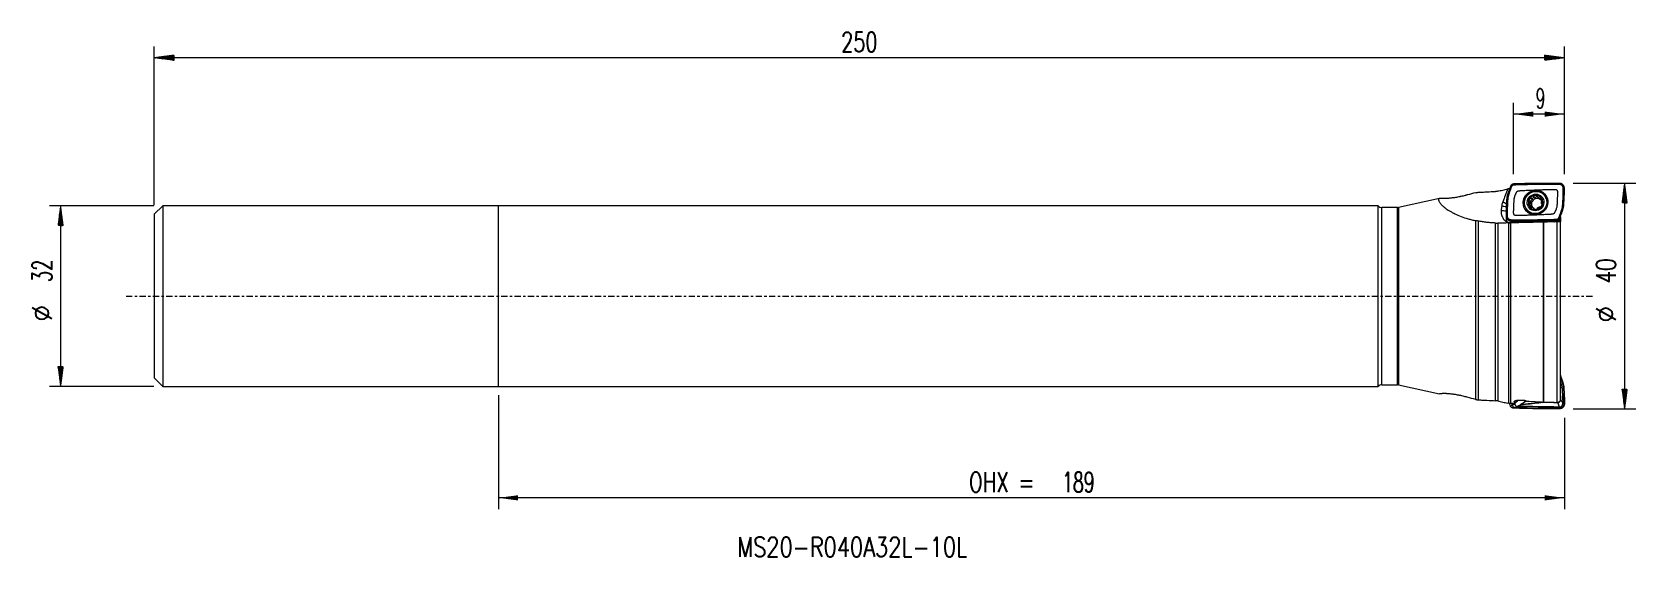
# Model space of a CAD drawing. Header units: millimetres. Extents: x -22 to 263, y -46 to 47.
import ezdxf

# ---------------------------------------------------------------- set-up
doc = ezdxf.new("R2010")
doc.units = ezdxf.units.MM
doc.linetypes.add('CENTER', pattern=[47.5, 22, -8.5, 8.5, -8.5])
for name, color, linetype in [('1', 4, 'Continuous'), ('2', 7, 'Continuous'), ('SK1', 4, 'Continuous'), ('SK2', 7, 'Continuous'), ('SK4', 2, 'CENTER'), ('SK6', 5, 'Continuous')]:
    doc.layers.add(name, color=color, linetype=linetype)
doc.styles.add('iso_b_vert', font='simplex.shx')
doc.dimstyles.get("Standard").update_dxf_attribs({"dimtxt": 0.18, "dimasz": 0.18, "dimexe": 0.18, "dimexo": 0.0625, "dimgap": 0.09, "dimtad": 1, "dimzin": 0, "dimdsep": 52, "dimtxsty": 'Standard', "dimcen": 0.09, "dimadec": 0, "dimazin": 0, "dimtfac": 1, "dimtdec": 4, "dimtofl": 0, "dimtmove": 0, "dimatfit": 3, "dimfxl": 1, "dimtolj": 1, "dimtzin": 0, "dimarcsym": 0})

msp = doc.modelspace()

# ---------------------------------------------------------------- texts
at = {"layer": '2', "lineweight": 18, "char_height": 3.5, "attachment_point": 7, "rotation": 90, "line_spacing_factor": 1.084337, "style": 'iso_b_vert'}
for s, insert in [('\\W0.7361;40', (259.12, 2.258)), ('%%c', (259.12, -4.715))]:
    msp.add_mtext(s, dxfattribs=dict(at, insert=insert))
at = {"layer": 'SK2', "lineweight": 18, "insert": (121.787, 43.283), "char_height": 3.5, "attachment_point": 7, "line_spacing_factor": 1.084337, "style": 'iso_b_vert'}
msp.add_mtext('\\W0.7138;250', dxfattribs=at)
at = {"layer": 'SK2', "lineweight": 18, "char_height": 3.5, "attachment_point": 7, "rotation": 90, "line_spacing_factor": 1.084337, "style": 'iso_b_vert'}
for s, insert in [('\\W0.6740;32', (-18.165, 2.442)), ('%%c', (-18.165, -4.531))]:
    msp.add_mtext(s, dxfattribs=dict(at, insert=insert))
at = {"layer": 'SK6', "lineweight": 18, "insert": (103.373, -46.217), "char_height": 3.5, "attachment_point": 7, "line_spacing_factor": 1.084337, "style": 'iso_b_vert'}
msp.add_mtext('\\W0.7788;MS20-R040A32L-10L', dxfattribs=at)

# ---------------------------------------------------------------- blocks, each defined once
blk = doc.blocks.new('_U0')
at = {"layer": '2', "lineweight": 13}
for p, q in [((241, 21.5875), (241, 34.25)), ((250, 21.5875), (250, 34.25)), ((250, 32.25), (241, 32.25))]:
    blk.add_line(p, q, dxfattribs=at)
at = {"layer": '2', "lineweight": 18}
for points in [[(241, 32.25), (244.499998, 32.710784), (244.500002, 31.789216)], [(250, 32.25), (246.500002, 31.789216), (246.499998, 32.710784)]]:
    blk.add_solid(points, dxfattribs=at)
at = {"layer": '2', "lineweight": 18, "insert": (244.902767, 33.282634), "char_height": 3.5, "attachment_point": 7, "line_spacing_factor": 1.084337, "style": 'iso_b_vert'}
blk.add_mtext('\\W0.5742;9', dxfattribs=at)
blk = doc.blocks.new('_U1')
at = {"layer": 'SK2', "lineweight": 13}
for p, q in [((61, -17.5835), (61, -37.75)), ((250, -21.5875), (250, -37.75)), ((250, -35.75), (61, -35.75))]:
    blk.add_line(p, q, dxfattribs=at)
at = {"layer": 'SK2', "lineweight": 18}
for points in [[(61, -35.75), (64.499998, -35.289216), (64.500002, -36.210784)], [(250, -35.75), (246.500002, -36.210784), (246.499998, -35.289216)]]:
    blk.add_solid(points, dxfattribs=at)
at = {"layer": 'SK2', "lineweight": 18, "char_height": 3.5, "attachment_point": 7, "line_spacing_factor": 1.084337, "style": 'iso_b_vert'}
for s, insert in [('\\W0.7298;OHX =', (144.454201, -34.717366)), ('\\W0.6328;189', (160.995267, -34.717366))]:
    blk.add_mtext(s, dxfattribs=dict(at, insert=insert))

# ---------------------------------------------------------------- dimensions: what is measured, and where the dimension line sits
at = {"layer": '2', "lineweight": 18}
dim = msp.add_linear_dim(base=(241, 32.25), p1=(250, 20), p2=(241, 20), dimstyle='Standard', override={"dimtxt": 3.5, "dimasz": 3.5, "dimexe": 2, "dimexo": 1.5875, "dimgap": 1.75, "dimtad": 1, "dimtih": 1, "dimtoh": 0, "dimdec": 2, "dimlfac": 1, "dimzin": 8, "dimdsep": 46, "dimlunit": 2, "dimpost": '<>', "dimtxsty": 'iso_b_vert', "dimsah": 1, "dimse1": 0, "dimse2": 0, "dimsd1": 0, "dimsd2": 0, "dimclrd": 2, "dimclre": 2, "dimclrt": 2, "dimtol": 0, "dimtm": -0.1, "dimtfac": 1, "dimtdec": 2, "dimtofl": 1, "dimtmove": 0, "dimtzin": 8, "dimlwd": 13, "dimlwe": 13}, dxfattribs=at)
dim.commit()
dim.dimension.update_dxf_attribs({"geometry": '_U0', "text_midpoint": (245.5, 32.25)})
at = {"layer": 'SK2', "lineweight": 18}
dim = msp.add_linear_dim(base=(61, -35.75), p1=(250, -20), p2=(61, -15.996), dimstyle='Standard', override={"dimtxt": 3.5, "dimasz": 3.5, "dimexe": 2, "dimexo": 1.5875, "dimgap": 1.75, "dimtad": 1, "dimtih": 1, "dimtoh": 0, "dimdec": 2, "dimlfac": 1, "dimzin": 8, "dimdsep": 46, "dimlunit": 2, "dimpost": '<>', "dimtxsty": 'iso_b_vert', "dimsah": 1, "dimse1": 0, "dimse2": 0, "dimsd1": 0, "dimsd2": 0, "dimclrd": 2, "dimclre": 2, "dimclrt": 2, "dimtol": 0, "dimtm": -0.1, "dimtfac": 1, "dimtdec": 2, "dimtofl": 1, "dimtmove": 0, "dimtzin": 8, "dimlwd": 13, "dimlwe": 13}, dxfattribs=at)
dim.commit()
dim.dimension.update_dxf_attribs({"geometry": '_U1', "text_midpoint": (155.5, -35.75)})

# ---------------------------------------------------------------- hatches: boundary and pattern name
at = {"layer": '2', "lineweight": 13}
h = msp.add_hatch(dxfattribs=at)
h.set_pattern_fill('ANSI31', color=256, scale=0.0062, style=0)
h.paths.add_polyline_path([(260.685, 20), (261.146, 16.5), (260.224, 16.5)])
h = msp.add_hatch(dxfattribs=at)
h.set_pattern_fill('ANSI31', color=256, scale=0.0062, style=0)
h.paths.add_polyline_path([(260.685, -20), (260.224, -16.5), (261.146, -16.5)])
at = {"layer": 'SK2', "lineweight": 13}
h = msp.add_hatch(dxfattribs=at)
h.set_pattern_fill('ANSI31', color=256, scale=0.0062, style=0)
h.paths.add_polyline_path([(0, 42.25), (3.5, 42.711), (3.5, 41.789)])
h = msp.add_hatch(dxfattribs=at)
h.set_pattern_fill('ANSI31', color=256, scale=0.0062, style=0)
h.paths.add_polyline_path([(250, 42.25), (246.5, 41.789), (246.5, 42.711)])
h = msp.add_hatch(dxfattribs=at)
h.set_pattern_fill('ANSI31', color=256, scale=0.0062, style=0)
h.paths.add_polyline_path([(-16.6, 15.996), (-16.139, 12.496), (-17.061, 12.496)])
h = msp.add_hatch(dxfattribs=at)
h.set_pattern_fill('ANSI31', color=256, scale=0.0062, style=0)
h.paths.add_polyline_path([(-16.6, -15.996), (-17.061, -12.496), (-16.139, -12.496)])

# ---------------------------------------------------------------- linework, layer by layer
at = {"layer": '1', "lineweight": 18}
for p, q in [((227.883, 17.314), (220.585, 15.715)), ((244.093, 17.355), (244.332, 17.104)), ((244.349, 17.095), (244.332, 17.104)), ((244.606, 17.667), (244.844, 17.416)), ((244.844, 17.416), (244.844, 17.396)), ((245.274, 17.523), (245.5, 17.285)), ((245.706, 17.408), (245.945, 17.156)), ((245.945, 17.156), (245.928, 17.146)), ((246.802, 17.241), (246.652, 17.53)), ((61, -15.996), (61, 15.996)), ((217, 15.996), (61, 15.996)), ((217, -15.996), (217, 15.996)), ((220.413, 15.696), (217.625, 15.696)), ((243.799, 16.246), (244.038, 15.995)), ((244.082, 16.555), (243.848, 16.8)), ((243.858, 14.877), (244.138, 14.712)), ((244.054, 16.006), (244.038, 15.995)), ((244.777, 15.368), (244.551, 15.606)), ((244.606, 15.469), (244.727, 15.341)), ((245.961, 16.344), (246.056, 16.244)), ((246, 16.319), (246.053, 16.263)), ((241.37, 13.168), (241.98, 13.263)), ((249.284, 13.153), (249.284, 14.047)), ((249.284, 14.037), (249.284, 13.152)), ((249.284, -18.352), (249.284, 13.144)), ((61, -15.996), (217, -15.996)), ((217.625, -15.696), (220.413, -15.696)), ((220.585, -15.715), (227.883, -17.314)), ((244.145, -18.669), (246.101, -18.835))]:
    msp.add_line(p, q, dxfattribs=at)
at = {"layer": '1', "lineweight": 13}
for p, q in [((244.112, 17.344), (244.349, 17.095)), ((244.607, 17.645), (244.844, 17.396)), ((245.691, 17.395), (245.928, 17.146)), ((217.625, -15.696), (217.625, 15.696)), ((220.413, -15.696), (220.413, 15.696)), ((220.585, 15.715), (220.585, -15.715)), ((243.818, 16.255), (244.054, 16.006)), ((244.607, 15.487), (244.75, 15.337)), ((245.985, 16.326), (246.056, 16.251)), ((234.288, -18.323), (234.288, 13.37)), ((234.717, 13.288), (234.717, -18.39)), ((237.817, -18.541), (237.817, 12.946)), ((238.18, 12.936), (238.18, -18.589)), ((240.139, -18.998), (240.139, 12.965)), ((240.472, 12.975), (240.472, -19.016)), ((246.299, -18.783), (246.299, 13.111)), ((246.325, 13.111), (246.325, -18.784)), ((248.409, 13.395), (248.409, 13.169)), ((248.74, -18.855), (248.74, 13.161)), ((249.094, 13.182), (249.094, 13.656)), ((249.156, 13.735), (249.156, 13.179)), ((249.28, 13.149), (249.28, 14.027))]:
    msp.add_line(p, q, dxfattribs=at)
at = {"layer": '1', "lineweight": 18}
for centre, start, end in [((217.625, 16.496), 218.68219, 270), ((220.413, 16.496), 270, 282.36447), ((217.625, -16.496), 90, 141.31781), ((220.413, -16.496), 77.63553, 90)]:
    msp.add_arc(centre, 0.8, start, end, dxfattribs=at)
for centre, major_axis in [((244.891, 16.587), (-1.613, -1.531)), ((244.897, 16.58), (1.45, 1.377))]:
    msp.add_ellipse(centre, major_axis=major_axis, ratio=0.967679, dxfattribs=at)
at = {"layer": '1', "lineweight": 13}
msp.add_ellipse((244.886, 16.592), major_axis=(1.088, 1.033), ratio=0.967679, dxfattribs=at)
at = {"layer": '1', "lineweight": 18}
for centre, major_axis, ratio, start_param, end_param in [((244.886, 16.592), (0.935, 0.888), 0.967679, 1.8748684, 2.9220659), ((244.886, 16.592), (0.935, 0.888), 0.967679, 0.8276708, 1.8748684), ((244.164, 16.856), (0.15, 0.261), 0.474014, -0.1493932, 2.5878371), ((245.138, 16.327), (0.721, 0.685), 0.967679, 1.3512696, 2.3984672), ((244.576, 17.28), (0.257, 0.158), 0.472759, -2.866186, -1.5793014), ((244.576, 17.28), (0.257, 0.158), 0.472759, -1.5793014, -0.2924167), ((245.138, 16.327), (0.721, 0.685), 0.967679, 0.3040721, 1.3512696), ((245.138, 17.448), (0.298, 0.013), 0.485333, 1.1833744, -3.001514), ((244.886, 16.592), (0.935, 0.888), 0.967679, -0.2195267, 0.8276708), ((245.7, 17.317), (0.259, -0.139), 0.500268, -2.1935083, -1.5833256), ((245.138, 16.327), (0.721, 0.685), 0.967679, -0.1860494, 0.3040721), ((245.7, 17.317), (0.259, -0.139), 0.500268, -1.5833256, -0.2964409), ((246.112, 16.919), (0.148, -0.253), 0.501724, 2.7486585, -2.9713529), ((244.886, 16.592), (0.935, 0.888), 0.967679, -1.2667243, -0.2195267), ((245.064, 16.405), (1.537, 1.459), 0.967679, 0, 0.058275), ((245.064, 16.405), (1.537, 1.459), 0.967679, -0.359655, 0), ((245.129, 16.336), (1.383, 1.313), 0.967679, -0.7431253, -0.2715921), ((245.064, 16.405), (1.537, 1.459), 0.967679, 3.1355633, -2.7819211), ((244.886, 16.592), (0.935, 0.888), 0.967679, 2.9220659, -2.3139218), ((244.164, 15.734), (0.148, -0.253), 0.501724, 2.9900863, -1.8420139), ((244.014, 16.29), (0.003, 0.297), 0.488031, -1.5498142, -0.2629296), ((244.014, 16.29), (0.003, 0.297), 0.488031, -2.8366989, -1.5498142), ((245.129, 16.336), (1.383, 1.313), 0.967679, -2.8699837, -2.0964645), ((245.138, 16.327), (-0.721, -0.685), 0.967679, -0.7431255, -0.0912121), ((245.138, 16.327), (0.721, 0.685), 0.967679, -2.7580157, -2.36476), ((244.886, 16.592), (0.935, 0.888), 0.967679, -2.3139218, -1.2667243), ((245.129, 16.336), (1.383, 1.313), 0.967679, -1.0452095, -0.7431259), ((243.781, 14.019), (3.857, 1.068), 0.05725, -2.4680977, -2.2619684), ((126.922, 11.21), (124.576, 2.025), 0.001982, 0.2327069, 0.4059785), ((249.076, 13.893), (1.376, -2.153), 0.427213, -1.5995549, -1.5594073), ((249.371, 13.626), (1.194, 0.505), 0.776951, 2.8902462, 3.0198804), ((239.378, -21.723), (13.393, 9.732), 0.072124, 1.3445757, 1.3557506)]:
    msp.add_ellipse(centre, major_axis=major_axis, ratio=ratio, start_param=start_param, end_param=end_param, dxfattribs=at)
at = {"layer": '1', "lineweight": 13}
for centre, major_axis, ratio, start_param, end_param in [((245.064, 16.405), (1.537, 1.459), 0.967679, 0.0582751, 0.5494437), ((245.114, 16.352), (1.443, 1.37), 0.967679, 0, 0.0506176), ((245.114, 16.352), (1.443, 1.37), 0.967679, -0.7158327, 0), ((239.402, 15.281), (0.993, -0.122), 0.163521, -2.2137879, -1.2806002), ((239.497, 16.058), (0.993, -0.122), 0.163521, -2.206158, -1.3539151), ((239.633, 16.575), (0.925, -0.379), 0.106268, -2.1713208, -1.4346947), ((245.064, 16.405), (1.537, 1.459), 0.967679, 2.592068, 3.1355633), ((245.114, 16.352), (1.443, 1.37), 0.967679, 3.0909919, -2.4257429), ((240.613, 13.943), (-0.024, 1), 0.172242, -2.9167319, -2.7295341), ((241.705, 14.181), (0.197, 1.234), 0.858311, 2.559495, 2.7409575)]:
    msp.add_ellipse(centre, major_axis=major_axis, ratio=ratio, start_param=start_param, end_param=end_param, dxfattribs=at)
at = {"layer": '1', "lineweight": 18}
for points, knots in [([(248.71, 19.961), (248.556, 19.962), (248.083, 19.967), (246.973, 19.972), (245.381, 19.967), (243.47, 19.94), (242.033, 19.904), (241.231, 19.879), (241.05, 19.873), (241.025, 19.872), (241.009, 19.871), (241.002, 19.871), (241, 19.871)], [0, 0, 0, 0, 0.060095, 0.1840389, 0.4319267, 0.6798145, 0.9277023, 0.9896742, 0.9935475, 0.9974207, 0.9993573, 1, 1, 1, 1]), ([(249.202, 19.955), (249.191, 19.955), (249.112, 19.956), (248.953, 19.958), (248.799, 19.96), (248.715, 19.961), (248.71, 19.961)], [0, 0, 0, 0, 0.0589687, 0.4843736, 0.9705506, 1, 1, 1, 1]), ([(249.995, 19.155), (249.995, 19.157), (249.995, 19.164), (249.994, 19.177), (249.992, 19.211), (249.987, 19.262), (249.97, 19.351), (249.936, 19.457), (249.875, 19.576), (249.795, 19.683), (249.699, 19.776), (249.589, 19.852), (249.467, 19.909), (249.359, 19.939), (249.27, 19.952), (249.225, 19.954), (249.203, 19.955)], [0, 0, 0, 0, 0.0039823, 0.017442, 0.0309017, 0.0847405, 0.1385793, 0.2462568, 0.3539344, 0.461612, 0.5692896, 0.6769672, 0.7846448, 0.8923224, 0.9461612, 1, 1, 1, 1]), ([(234.288, 18.323), (233.79, 18.191), (233.29, 18.058), (232.728, 17.908), (232.665, 17.892), (232.587, 17.871), (232.572, 17.867), (232.54, 17.858), (232.494, 17.846), (232.446, 17.834), (232.289, 17.793), (232.163, 17.762), (231.907, 17.701), (231.779, 17.672), (231.617, 17.637), (231.584, 17.63), (231.519, 17.617), (231.487, 17.61), (231.389, 17.59), (231.324, 17.577), (231.13, 17.54), (231.002, 17.516), (230.748, 17.473), (230.622, 17.453), (230.436, 17.425), (230.374, 17.416), (230.281, 17.403), (230.25, 17.399), (230.189, 17.391), (230.159, 17.387), (230.007, 17.368), (229.89, 17.354), (229.661, 17.331), (229.551, 17.321), (229.337, 17.304), (229.234, 17.297), (229.11, 17.29), (229.085, 17.289), (229.037, 17.286), (228.966, 17.283), (228.898, 17.281), (228.768, 17.277), (228.687, 17.276), (228.576, 17.277), (228.54, 17.277), (228.49, 17.278), (228.474, 17.279), (228.442, 17.28), (228.427, 17.28), (228.352, 17.284), (228.302, 17.287), (228.239, 17.294), (228.22, 17.297), (228.199, 17.3), (228.195, 17.301), (228.188, 17.302), (228.184, 17.303), (228.173, 17.305), (228.166, 17.307), (228.13, 17.313), (228.103, 17.317), (227.972, 17.331), (227.887, 17.323), (227.759, 17.269), (227.717, 17.224), (227.69, 17.127), (227.687, 17.09), (227.694, 17.007), (227.705, 16.961), (227.726, 16.898), (227.731, 16.885), (227.742, 16.858), (227.759, 16.817), (227.78, 16.775), (227.828, 16.686), (227.867, 16.624), (228.008, 16.425), (228.132, 16.279), (228.33, 16.082), (228.371, 16.041), (228.459, 15.96), (228.505, 15.918), (228.65, 15.793), (228.754, 15.707), (229.091, 15.449), (229.346, 15.273), (229.776, 15.012), (229.927, 14.925), (230.165, 14.795), (230.287, 14.731), (230.413, 14.667), (230.498, 14.624), (230.541, 14.603), (230.932, 14.414), (231.304, 14.254), (232.088, 13.957), (232.502, 13.82), (233.044, 13.666), (233.153, 13.636), (233.375, 13.577), (233.487, 13.549), (233.826, 13.467), (234.055, 13.416), (234.288, 13.37)], [0, 0, 0, 0, 0.0625, 0.0625, 0.0703125, 0.0703125, 0.0722656, 0.0722656, 0.0742187, 0.078125, 0.078125, 0.09375, 0.09375, 0.109375, 0.109375, 0.1132812, 0.1132812, 0.1171875, 0.1171875, 0.125, 0.125, 0.140625, 0.140625, 0.15625, 0.15625, 0.1640625, 0.1640625, 0.1679687, 0.1679687, 0.171875, 0.171875, 0.1875, 0.1875, 0.203125, 0.203125, 0.21875, 0.21875, 0.2226562, 0.2226562, 0.2265625, 0.234375, 0.234375, 0.25, 0.25, 0.2578125, 0.2578125, 0.2617187, 0.2617187, 0.265625, 0.265625, 0.28125, 0.28125, 0.2890625, 0.2890625, 0.2910156, 0.2910156, 0.2929687, 0.2929687, 0.296875, 0.296875, 0.3125, 0.3125, 0.375, 0.375, 0.4375, 0.4375, 0.46875, 0.46875, 0.5, 0.5, 0.5078125, 0.5078125, 0.515625, 0.53125, 0.53125, 0.5625, 0.5625, 0.625, 0.625, 0.640625, 0.640625, 0.65625, 0.65625, 0.6875, 0.6875, 0.75, 0.75, 0.78125, 0.78125, 0.796875, 0.8046875, 0.8046875, 0.8125, 0.8125, 0.875, 0.875, 0.9375, 0.9375, 0.953125, 0.953125, 0.96875, 0.96875, 1, 1, 1, 1]), ([(234.717, 18.39), (234.976, 18.404), (235.235, 18.417), (235.752, 18.443), (236.011, 18.456), (236.786, 18.494), (237.301, 18.519), (237.817, 18.541)], [0, 0, 0, 0, 0.25, 0.25, 0.5, 0.5, 1, 1, 1, 1]), ([(238.18, 18.589), (238.478, 18.655), (238.776, 18.72), (239.372, 18.851), (239.671, 18.915), (239.97, 18.979)], [0, 0, 0, 0, 0.5, 0.5, 1, 1, 1, 1]), ([(240.017, 18.277), (240.012, 18.264), (240.001, 18.232), (239.977, 18.161), (239.933, 18.024), (239.877, 17.827), (239.824, 17.588), (239.783, 17.346), (239.759, 17.144), (239.748, 17.002), (239.744, 16.94), (239.743, 16.918), (239.743, 16.917)], [0, 0, 0, 0, 0.0295589, 0.0735402, 0.1615028, 0.3374281, 0.5133533, 0.6892786, 0.8652038, 0.9531664, 0.9971478, 1, 1, 1, 1]), ([(249.192, 19.758), (249.21, 19.758), (249.245, 19.756), (249.313, 19.746), (249.396, 19.723), (249.488, 19.679), (249.573, 19.621), (249.646, 19.549), (249.706, 19.467), (249.753, 19.375), (249.779, 19.294), (249.792, 19.226), (249.796, 19.188), (249.797, 19.163), (249.798, 19.149), (249.798, 19.135), (249.798, 19.115), (249.799, 19.09), (249.801, 18.992), (249.803, 18.823), (249.805, 18.585), (249.804, 18.348), (249.801, 18.149), (249.797, 18.021), (249.796, 17.966), (249.795, 17.946), (249.795, 17.934), (249.794, 17.924), (249.794, 17.914), (249.793, 17.902), (249.793, 17.887), (249.791, 17.837), (249.788, 17.753), (249.781, 17.594), (249.768, 17.317), (249.751, 17), (249.735, 16.693), (249.727, 16.534), (249.722, 16.435), (249.72, 16.386), (249.715, 16.308), (249.705, 16.172), (249.682, 15.978), (249.643, 15.747), (249.591, 15.517), (249.538, 15.329), (249.496, 15.198), (249.471, 15.123), (249.403, 14.937), (249.287, 14.614), (249.15, 14.235), (249.067, 14.003), (249.033, 13.91), (249.027, 13.894), (249.021, 13.878), (249.013, 13.86), (248.991, 13.817), (248.948, 13.757), (248.879, 13.699), (248.822, 13.668), (248.777, 13.65), (248.739, 13.638), (248.703, 13.632), (248.679, 13.629), (248.667, 13.629), (248.654, 13.628), (248.634, 13.627), (248.609, 13.627), (248.43, 13.621), (247.625, 13.595), (246.192, 13.559), (244.283, 13.532), (242.693, 13.527), (241.58, 13.533), (241.023, 13.538), (240.745, 13.541), (240.606, 13.543), (240.537, 13.544), (240.5, 13.544), (240.48, 13.544), (240.467, 13.545), (240.459, 13.545), (240.45, 13.545), (240.436, 13.546), (240.407, 13.548), (240.347, 13.557), (240.264, 13.58), (240.171, 13.624), (240.087, 13.682), (240.014, 13.754), (239.953, 13.836), (239.907, 13.927), (239.88, 14.009), (239.868, 14.077), (239.864, 14.115), (239.862, 14.14), (239.862, 14.153), (239.861, 14.168), (239.861, 14.188), (239.861, 14.213), (239.859, 14.311), (239.856, 14.48), (239.854, 14.717), (239.855, 14.955), (239.859, 15.153), (239.862, 15.282), (239.864, 15.337), (239.865, 15.357), (239.865, 15.369), (239.865, 15.379), (239.866, 15.389), (239.866, 15.401), (239.867, 15.416), (239.868, 15.466), (239.871, 15.55), (239.878, 15.708), (239.892, 15.986), (239.909, 16.303), (239.925, 16.61), (239.933, 16.769), (239.938, 16.868), (239.94, 16.917), (239.944, 16.995), (239.955, 17.131), (239.978, 17.325), (240.017, 17.556), (240.068, 17.785), (240.121, 17.974), (240.163, 18.105), (240.189, 18.179), (240.256, 18.366), (240.372, 18.688), (240.509, 19.068), (240.593, 19.3), (240.626, 19.393), (240.632, 19.409), (240.638, 19.424), (240.646, 19.443), (240.669, 19.486), (240.712, 19.545), (240.78, 19.604), (240.837, 19.635), (240.882, 19.653), (240.921, 19.665), (240.957, 19.671), (240.98, 19.673), (240.992, 19.674), (241.006, 19.675), (241.025, 19.675), (241.05, 19.676), (241.229, 19.682), (242.035, 19.708), (243.467, 19.744), (245.376, 19.771), (246.967, 19.776), (248.08, 19.77), (248.636, 19.765), (248.944, 19.761), (249.103, 19.759), (249.183, 19.758), (249.192, 19.758)], [0, 0, 0, 0, 0.0019531, 0.0039062, 0.0078125, 0.0117188, 0.015625, 0.0195312, 0.0234375, 0.0273438, 0.03125, 0.0332031, 0.0351562, 0.0356445, 0.0361328, 0.0366211, 0.0371094, 0.0380859, 0.0390625, 0.046875, 0.0546875, 0.0625, 0.0703125, 0.0742188, 0.0751953, 0.0756836, 0.0761719, 0.076416, 0.0766602, 0.0771484, 0.0776367, 0.078125, 0.0820312, 0.0859375, 0.09375, 0.109375, 0.1171875, 0.1240234, 0.125, 0.1269531, 0.1289062, 0.1328125, 0.140625, 0.1484375, 0.15625, 0.1640625, 0.1679688, 0.1699219, 0.171875, 0.1875, 0.203125, 0.2109375, 0.2119141, 0.2124023, 0.2128906, 0.2138672, 0.2148438, 0.21875, 0.2226562, 0.2255859, 0.2265625, 0.2285156, 0.2304688, 0.230957, 0.2314453, 0.2319336, 0.2324219, 0.2333984, 0.234375, 0.25, 0.3125, 0.375, 0.4375, 0.46875, 0.484375, 0.4921875, 0.4960938, 0.4980469, 0.4990234, 0.4996338, 0.5, 0.5003662, 0.5004883, 0.5009766, 0.5019531, 0.5039062, 0.5078125, 0.5117188, 0.515625, 0.5195312, 0.5234375, 0.5273438, 0.53125, 0.5332031, 0.5351562, 0.5356445, 0.5361328, 0.5366211, 0.5371094, 0.5380859, 0.5390625, 0.546875, 0.5546875, 0.5625, 0.5703125, 0.5742188, 0.5751953, 0.5756836, 0.5761719, 0.576416, 0.5766602, 0.5771484, 0.5776367, 0.578125, 0.5820312, 0.5859375, 0.59375, 0.609375, 0.6171875, 0.6240234, 0.625, 0.6269531, 0.6289062, 0.6328125, 0.640625, 0.6484375, 0.65625, 0.6640625, 0.6679688, 0.6699219, 0.671875, 0.6875, 0.703125, 0.7109375, 0.7119141, 0.7124023, 0.7128906, 0.7138672, 0.7148438, 0.71875, 0.7226562, 0.7255859, 0.7265625, 0.7285156, 0.7304688, 0.730957, 0.7314453, 0.7319336, 0.7324219, 0.7333984, 0.734375, 0.75, 0.8125, 0.875, 0.9375, 0.96875, 0.984375, 0.9921875, 0.9990234, 1, 1, 1, 1]), ([(240.445, 19.465), (240.444, 19.462), (240.44, 19.45), (240.409, 19.365), (240.323, 19.126), (240.187, 18.749), (240.077, 18.443), (240.019, 18.284), (240.017, 18.277)], [0, 0, 0, 0, 0.0057625, 0.0296304, 0.2205736, 0.60246, 0.9843464, 1, 1, 1, 1]), ([(241, 19.871), (240.996, 19.871), (240.987, 19.87), (240.971, 19.869), (240.935, 19.866), (240.881, 19.857), (240.824, 19.839), (240.756, 19.812), (240.671, 19.765), (240.568, 19.678), (240.503, 19.588), (240.469, 19.524), (240.457, 19.496), (240.449, 19.476), (240.446, 19.468), (240.445, 19.465)], [0, 0, 0, 0, 0.0166269, 0.0415116, 0.0663963, 0.1659352, 0.2654741, 0.3152436, 0.464552, 0.6636298, 0.8627076, 0.9124771, 0.9622465, 0.9871313, 1, 1, 1, 1]), ([(241.081, 16.834), (241.083, 16.884), (241.088, 16.977), (241.105, 17.165), (241.132, 17.353), (241.172, 17.54), (241.21, 17.678), (241.248, 17.79), (241.279, 17.869), (241.295, 17.905), (241.306, 17.93), (241.311, 17.941), (241.313, 17.945), (241.313, 17.945)], [0, 0, 0, 0, 0.1211629, 0.2464848, 0.4971285, 0.6224504, 0.7477723, 0.8730942, 0.9357551, 0.9670856, 0.9827508, 0.998416, 1, 1, 1, 1]), ([(241.313, 17.945), (241.314, 17.948), (241.318, 17.957), (241.325, 17.971), (241.333, 17.987), (241.343, 18.009), (241.364, 18.054), (241.394, 18.118), (241.428, 18.19), (241.452, 18.24), (241.467, 18.269), (241.473, 18.284), (241.477, 18.29), (241.477, 18.29)], [0, 0, 0, 0, 0.0140665, 0.061013, 0.1236083, 0.1862036, 0.2487989, 0.4991801, 0.7495613, 0.8747519, 0.9373472, 0.9999425, 1, 1, 1, 1]), ([(241.477, 18.29), (241.48, 18.297), (241.487, 18.311), (241.5, 18.336), (241.511, 18.358), (241.52, 18.374), (241.523, 18.379), (241.526, 18.384), (241.529, 18.391), (241.534, 18.398), (241.545, 18.417), (241.57, 18.458), (241.603, 18.508), (241.635, 18.549), (241.653, 18.567), (241.662, 18.576), (241.667, 18.58), (241.67, 18.583), (241.672, 18.584), (241.673, 18.584)], [0, 0, 0, 0, 0.06245, 0.1249606, 0.2499818, 0.2656094, 0.2812371, 0.3007716, 0.3124924, 0.3437477, 0.3750029, 0.5000241, 0.7500665, 0.8750876, 0.9375982, 0.9688535, 0.9844811, 0.992295, 1, 1, 1, 1]), ([(241.673, 18.584), (241.673, 18.584), (241.674, 18.585), (241.676, 18.586), (241.679, 18.587), (241.686, 18.59), (241.7, 18.597), (241.727, 18.608), (241.767, 18.623), (241.803, 18.634), (241.825, 18.64), (241.831, 18.641), (241.834, 18.642), (241.837, 18.643), (241.843, 18.645), (241.852, 18.647), (241.862, 18.649), (241.883, 18.654), (241.916, 18.661), (241.955, 18.667), (241.989, 18.671), (242.015, 18.674), (242.033, 18.676), (242.05, 18.677), (242.048, 18.677), (242.064, 18.678)], [0, 0, 0, 0, 0.0001094, 0.0079685, 0.0158276, 0.0315458, 0.0629821, 0.1258549, 0.2516003, 0.3773458, 0.4087821, 0.4166412, 0.4245003, 0.4323594, 0.4402185, 0.4716548, 0.5030912, 0.5188094, 0.6288366, 0.7545821, 0.8174548, 0.8803275, 0.9432003, 0.9746366, 1, 1, 1, 1]), ([(242.064, 18.678), (242.068, 18.678), (242.086, 18.679), (242.144, 18.683), (242.296, 18.692), (242.501, 18.704), (242.955, 18.73), (243.803, 18.774), (244.564, 18.807), (245.135, 18.827), (245.294, 18.833), (245.548, 18.841), (245.992, 18.855), (246.624, 18.872), (247.253, 18.885), (247.706, 18.892), (247.912, 18.895), (248.062, 18.897), (248.12, 18.898), (248.14, 18.898), (248.143, 18.898)], [0, 0, 0, 0, 0.0059772, 0.0214475, 0.0369178, 0.0678583, 0.1297395, 0.2535017, 0.485556, 0.5010263, 0.5319669, 0.5629074, 0.6247886, 0.7485508, 0.8723131, 0.9341942, 0.9651348, 0.9806051, 0.9960754, 1, 1, 1, 1]), ([(243.787, 17.189), (243.771, 17.16), (243.756, 17.13), (243.74, 17.083), (243.735, 17.067), (243.727, 17.034), (243.724, 17.018), (243.721, 16.984), (243.72, 16.968), (243.722, 16.943), (243.723, 16.935), (243.726, 16.918), (243.729, 16.91), (243.733, 16.899), (243.734, 16.895), (243.738, 16.887), (243.74, 16.883), (243.746, 16.873), (243.751, 16.866), (243.76, 16.858), (243.763, 16.855), (243.77, 16.85), (243.773, 16.848), (243.784, 16.842), (243.791, 16.839), (243.799, 16.837)], [0, 0, 0, 0, 0.25, 0.25, 0.375, 0.375, 0.5, 0.5, 0.625, 0.625, 0.6875, 0.6875, 0.75, 0.75, 0.78125, 0.78125, 0.8125, 0.8125, 0.875, 0.875, 0.90625, 0.90625, 0.9375, 0.9375, 1, 1, 1, 1]), ([(243.787, 17.189), (243.803, 17.218), (243.822, 17.246), (243.854, 17.284), (243.865, 17.296), (243.889, 17.32), (243.902, 17.331), (243.929, 17.35), (243.943, 17.359), (243.965, 17.37), (243.972, 17.373), (243.988, 17.379), (243.996, 17.381), (244.012, 17.384), (244.02, 17.384), (244.033, 17.384), (244.037, 17.384), (244.045, 17.382), (244.049, 17.381), (244.06, 17.378), (244.068, 17.375), (244.081, 17.366), (244.087, 17.361), (244.093, 17.355)], [0, 0, 0, 0, 0.25, 0.25, 0.375, 0.375, 0.5, 0.5, 0.625, 0.625, 0.6875, 0.6875, 0.75, 0.75, 0.8125, 0.8125, 0.84375, 0.84375, 0.875, 0.875, 0.9375, 0.9375, 1, 1, 1, 1]), ([(244.112, 17.344), (244.124, 17.337), (244.136, 17.332), (244.156, 17.327), (244.163, 17.326), (244.176, 17.324), (244.183, 17.323), (244.204, 17.322), (244.217, 17.322), (244.245, 17.325), (244.258, 17.327), (244.286, 17.332), (244.299, 17.335), (244.326, 17.343), (244.339, 17.348), (244.365, 17.359), (244.377, 17.364), (244.402, 17.377), (244.414, 17.384), (244.45, 17.405), (244.473, 17.422), (244.514, 17.458), (244.534, 17.477), (244.559, 17.51), (244.567, 17.521), (244.581, 17.544), (244.587, 17.556), (244.595, 17.574), (244.597, 17.58), (244.601, 17.593), (244.603, 17.599), (244.607, 17.619), (244.608, 17.632), (244.607, 17.645)], [0, 0, 0, 0, 0.0625, 0.0625, 0.09375, 0.09375, 0.125, 0.125, 0.1875, 0.1875, 0.25, 0.25, 0.3125, 0.3125, 0.375, 0.375, 0.4375, 0.4375, 0.5, 0.5, 0.625, 0.625, 0.75, 0.75, 0.8125, 0.8125, 0.875, 0.875, 0.90625, 0.90625, 0.9375, 0.9375, 1, 1, 1, 1]), ([(244.886, 17.858), (244.853, 17.857), (244.821, 17.853), (244.773, 17.843), (244.757, 17.839), (244.726, 17.829), (244.71, 17.823), (244.681, 17.808), (244.667, 17.8), (244.648, 17.786), (244.641, 17.781), (244.63, 17.77), (244.624, 17.764), (244.617, 17.754), (244.615, 17.751), (244.611, 17.744), (244.609, 17.74), (244.604, 17.729), (244.602, 17.722), (244.6, 17.71), (244.599, 17.706), (244.599, 17.698), (244.599, 17.694), (244.601, 17.682), (244.603, 17.674), (244.606, 17.667)], [0, 0, 0, 0, 0.25, 0.25, 0.375, 0.375, 0.5, 0.5, 0.625, 0.625, 0.6875, 0.6875, 0.75, 0.75, 0.78125, 0.78125, 0.8125, 0.8125, 0.875, 0.875, 0.90625, 0.90625, 0.9375, 0.9375, 1, 1, 1, 1]), ([(244.886, 17.858), (244.919, 17.859), (244.952, 17.858), (245.001, 17.851), (245.018, 17.847), (245.05, 17.839), (245.066, 17.834), (245.097, 17.822), (245.112, 17.815), (245.133, 17.802), (245.14, 17.797), (245.153, 17.787), (245.159, 17.781), (245.17, 17.769), (245.175, 17.762), (245.182, 17.752), (245.184, 17.748), (245.188, 17.741), (245.189, 17.737), (245.193, 17.725), (245.195, 17.717), (245.196, 17.702), (245.195, 17.694), (245.194, 17.686)], [0, 0, 0, 0, 0.25, 0.25, 0.375, 0.375, 0.5, 0.5, 0.625, 0.625, 0.6875, 0.6875, 0.75, 0.75, 0.8125, 0.8125, 0.84375, 0.84375, 0.875, 0.875, 0.9375, 0.9375, 1, 1, 1, 1]), ([(245.196, 17.664), (245.197, 17.651), (245.201, 17.638), (245.208, 17.619), (245.211, 17.613), (245.217, 17.6), (245.22, 17.594), (245.23, 17.577), (245.238, 17.565), (245.255, 17.543), (245.265, 17.533), (245.284, 17.512), (245.294, 17.503), (245.315, 17.484), (245.325, 17.476), (245.348, 17.459), (245.359, 17.451), (245.382, 17.436), (245.394, 17.429), (245.429, 17.41), (245.454, 17.399), (245.503, 17.381), (245.528, 17.375), (245.565, 17.369), (245.577, 17.368), (245.602, 17.368), (245.614, 17.368), (245.632, 17.371), (245.637, 17.372), (245.649, 17.375), (245.655, 17.376), (245.671, 17.383), (245.682, 17.388), (245.691, 17.395)], [0, 0, 0, 0, 0.0625, 0.0625, 0.09375, 0.09375, 0.125, 0.125, 0.1875, 0.1875, 0.25, 0.25, 0.3125, 0.3125, 0.375, 0.375, 0.4375, 0.4375, 0.5, 0.5, 0.625, 0.625, 0.75, 0.75, 0.8125, 0.8125, 0.875, 0.875, 0.90625, 0.90625, 0.9375, 0.9375, 1, 1, 1, 1]), ([(245.986, 17.261), (245.969, 17.289), (245.951, 17.315), (245.92, 17.352), (245.909, 17.363), (245.886, 17.385), (245.874, 17.395), (245.849, 17.413), (245.836, 17.421), (245.816, 17.431), (245.809, 17.433), (245.795, 17.438), (245.787, 17.44), (245.777, 17.441), (245.773, 17.441), (245.766, 17.441), (245.762, 17.441), (245.752, 17.44), (245.745, 17.438), (245.735, 17.434), (245.732, 17.432), (245.726, 17.429), (245.723, 17.427), (245.715, 17.42), (245.71, 17.414), (245.706, 17.408)], [0, 0, 0, 0, 0.25, 0.25, 0.375, 0.375, 0.5, 0.5, 0.625, 0.625, 0.6875, 0.6875, 0.75, 0.75, 0.78125, 0.78125, 0.8125, 0.8125, 0.875, 0.875, 0.90625, 0.90625, 0.9375, 0.9375, 1, 1, 1, 1]), ([(245.986, 17.261), (246.002, 17.233), (246.017, 17.204), (246.034, 17.158), (246.039, 17.142), (246.048, 17.11), (246.052, 17.094), (246.057, 17.061), (246.058, 17.044), (246.058, 17.019), (246.058, 17.011), (246.056, 16.995), (246.055, 16.986), (246.051, 16.97), (246.048, 16.963), (246.043, 16.952), (246.042, 16.948), (246.038, 16.941), (246.036, 16.938), (246.029, 16.929), (246.024, 16.924), (246.012, 16.915), (246.007, 16.912), (246, 16.909)], [0, 0, 0, 0, 0.25, 0.25, 0.375, 0.375, 0.5, 0.5, 0.625, 0.625, 0.6875, 0.6875, 0.75, 0.75, 0.8125, 0.8125, 0.84375, 0.84375, 0.875, 0.875, 0.9375, 0.9375, 1, 1, 1, 1]), ([(248.143, 18.898), (248.168, 18.898), (248.179, 18.898), (248.204, 18.898), (248.235, 18.898), (248.278, 18.897), (248.329, 18.894), (248.39, 18.89), (248.452, 18.883), (248.502, 18.876), (248.543, 18.868), (248.583, 18.858), (248.62, 18.841), (248.653, 18.816), (248.673, 18.794), (248.692, 18.769), (248.713, 18.734), (248.73, 18.697), (248.743, 18.658), (248.75, 18.634), (248.756, 18.604), (248.764, 18.564), (248.771, 18.508), (248.775, 18.456), (248.776, 18.421), (248.776, 18.399), (248.776, 18.389), (248.776, 18.384), (248.776, 18.384)], [0, 0, 0, 0, 0.0273823, 0.0587425, 0.0901027, 0.121463, 0.1841834, 0.2469038, 0.3096242, 0.3723446, 0.4037048, 0.435065, 0.4977854, 0.5291456, 0.5605058, 0.591866, 0.6232262, 0.6859466, 0.7173068, 0.748667, 0.7643471, 0.8113874, 0.8741078, 0.9368282, 0.9681884, 0.9838685, 0.9995486, 1, 1, 1, 1]), ([(248.768, 17.853), (248.768, 17.853), (248.768, 17.848), (248.767, 17.829), (248.766, 17.799), (248.763, 17.743), (248.758, 17.633), (248.751, 17.475), (248.742, 17.286), (248.734, 17.097), (248.726, 16.907), (248.717, 16.719), (248.71, 16.565), (248.704, 16.431), (248.702, 16.368), (248.7, 16.341), (248.7, 16.341)], [0, 0, 0, 0, 0.0013468, 0.0169464, 0.0325461, 0.0637454, 0.1261441, 0.2509414, 0.3757388, 0.5005361, 0.6253334, 0.7501307, 0.8749281, 0.9373267, 0.9997254, 1, 1, 1, 1]), ([(248.776, 18.384), (248.776, 18.381), (248.776, 18.367), (248.776, 18.344), (248.775, 18.311), (248.774, 18.227), (248.773, 18.12), (248.771, 18.019), (248.77, 17.961), (248.77, 17.945), (248.77, 17.936), (248.769, 17.928), (248.769, 17.912), (248.769, 17.892), (248.768, 17.873), (248.768, 17.862), (248.768, 17.858), (248.768, 17.853)], [0, 0, 0, 0, 0.0112893, 0.062162, 0.1247747, 0.2499999, 0.5004504, 0.7509009, 0.8135135, 0.8291667, 0.8448198, 0.860473, 0.8761261, 0.9387388, 0.9700451, 0.9856982, 1, 1, 1, 1]), ([(249.916, 16.386), (249.917, 16.404), (249.919, 16.433), (249.924, 16.531), (249.932, 16.691), (249.947, 16.999), (249.964, 17.318), (249.978, 17.597), (249.986, 17.756), (249.99, 17.84), (249.993, 17.89), (249.993, 17.905), (249.994, 17.918), (249.995, 17.928), (249.995, 17.938), (249.995, 17.95), (249.995, 17.97), (249.996, 18.025), (249.998, 18.154), (250, 18.353), (250, 18.592), (249.999, 18.831), (249.997, 19), (249.996, 19.1), (249.995, 19.125), (249.995, 19.143), (249.995, 19.152), (249.995, 19.155)], [0, 0, 0, 0, 0.0201723, 0.0309571, 0.1064512, 0.1927302, 0.3652881, 0.4515671, 0.4947065, 0.537846, 0.5432385, 0.5486309, 0.5540233, 0.5567195, 0.5594158, 0.5648082, 0.5702006, 0.5809855, 0.624125, 0.7104039, 0.7966829, 0.8829619, 0.9692408, 0.9800257, 0.9908106, 0.996203, 1, 1, 1, 1]), ([(238.791, 15.224), (238.782, 15.151), (238.77, 15.005), (238.775, 14.86), (238.784, 14.751), (238.788, 14.715), (238.797, 14.643), (238.803, 14.607), (238.824, 14.501), (238.841, 14.432), (238.873, 14.33), (238.884, 14.296), (238.902, 14.246), (238.909, 14.229), (238.922, 14.196), (238.929, 14.179), (238.95, 14.13), (238.965, 14.098), (238.994, 14.033), (239.01, 14.001), (239.056, 13.908), (239.089, 13.847), (239.159, 13.73), (239.195, 13.674), (239.254, 13.593), (239.274, 13.567), (239.316, 13.515), (239.338, 13.49), (239.405, 13.416), (239.452, 13.37), (239.551, 13.285), (239.603, 13.246), (239.685, 13.192), (239.714, 13.175), (239.758, 13.15), (239.772, 13.142), (239.802, 13.127), (239.878, 13.089), (239.956, 13.058), (240.086, 13.016), (240.153, 12.998), (240.252, 12.978), (240.283, 12.973), (240.315, 12.968)], [0, 0, 0, 0, 0.0692425, 0.138485, 0.138485, 0.1731062, 0.1731062, 0.2077275, 0.2077275, 0.27697, 0.27697, 0.3115912, 0.3115912, 0.3289018, 0.3289018, 0.3462125, 0.3462125, 0.3808337, 0.3808337, 0.415455, 0.415455, 0.4846974, 0.4846974, 0.5539399, 0.5539399, 0.5885612, 0.5885612, 0.6231824, 0.6231824, 0.6924249, 0.6924249, 0.7616674, 0.7616674, 0.7962887, 0.7962887, 0.8135993, 0.8135993, 0.8309099, 0.9001524, 0.9001524, 0.9693949, 0.9693949, 1, 1, 1, 1]), ([(238.892, 15.999), (238.872, 15.843), (238.851, 15.687), (238.818, 15.428), (238.804, 15.326), (238.791, 15.224)], [0, 0, 0, 0, 0.6051838, 0.6051838, 1, 1, 1, 1]), ([(239.077, 16.708), (239.031, 16.593), (238.993, 16.477), (238.947, 16.299), (238.933, 16.24), (238.91, 16.12), (238.9, 16.06), (238.892, 15.999)], [0, 0, 0, 0, 0.5, 0.5, 0.75, 0.75, 1, 1, 1, 1]), ([(239.743, 16.917), (239.742, 16.898), (239.741, 16.87), (239.736, 16.771), (239.728, 16.612), (239.712, 16.303), (239.696, 15.985), (239.682, 15.706), (239.674, 15.547), (239.669, 15.462), (239.667, 15.412), (239.666, 15.398), (239.665, 15.385), (239.665, 15.375), (239.665, 15.365), (239.664, 15.353), (239.664, 15.333), (239.663, 15.278), (239.661, 15.149), (239.66, 14.949), (239.659, 14.71), (239.66, 14.472), (239.662, 14.302), (239.664, 14.203), (239.664, 14.178), (239.665, 14.16), (239.665, 14.151), (239.665, 14.147)], [0, 0, 0, 0, 0.0201709, 0.0309558, 0.1064499, 0.1927288, 0.3652867, 0.4515657, 0.4947052, 0.5378446, 0.5432371, 0.5486295, 0.5540219, 0.5567182, 0.5594144, 0.5648068, 0.5701992, 0.5809841, 0.6241236, 0.7104025, 0.7966815, 0.8829605, 0.9692394, 0.9800243, 0.9908091, 0.9962016, 1, 1, 1, 1]), ([(241.005, 14.79), (241.005, 14.793), (241.005, 14.808), (241.005, 14.831), (241.006, 14.864), (241.007, 14.947), (241.008, 15.055), (241.01, 15.155), (241.011, 15.213), (241.011, 15.23), (241.012, 15.238), (241.012, 15.247), (241.012, 15.263), (241.012, 15.283), (241.013, 15.302), (241.013, 15.313), (241.013, 15.317), (241.013, 15.321)], [0, 0, 0, 0, 0.0112896, 0.0621623, 0.1247749, 0.2500001, 0.5004505, 0.750901, 0.8135136, 0.8291667, 0.8448199, 0.860473, 0.8761262, 0.9387388, 0.9700451, 0.9856982, 1, 1, 1, 1]), ([(241.638, 14.277), (241.613, 14.276), (241.602, 14.276), (241.577, 14.277), (241.546, 14.277), (241.503, 14.278), (241.452, 14.281), (241.391, 14.285), (241.33, 14.291), (241.279, 14.299), (241.238, 14.307), (241.198, 14.317), (241.161, 14.334), (241.129, 14.359), (241.108, 14.381), (241.089, 14.406), (241.068, 14.44), (241.051, 14.478), (241.038, 14.516), (241.032, 14.541), (241.025, 14.571), (241.017, 14.611), (241.01, 14.667), (241.006, 14.719), (241.005, 14.753), (241.005, 14.776), (241.005, 14.786), (241.005, 14.79), (241.005, 14.79)], [0, 0, 0, 0, 0.0273823, 0.0587426, 0.0901028, 0.121463, 0.1841834, 0.2469038, 0.3096243, 0.3723447, 0.4037049, 0.4350651, 0.4977855, 0.5291457, 0.5605059, 0.5918662, 0.6232264, 0.6859468, 0.717307, 0.7486672, 0.7643473, 0.8113876, 0.8741081, 0.9368285, 0.9681887, 0.9838688, 0.9995489, 1, 1, 1, 1]), ([(241.013, 15.321), (241.013, 15.322), (241.013, 15.327), (241.014, 15.346), (241.016, 15.376), (241.018, 15.432), (241.023, 15.542), (241.03, 15.699), (241.039, 15.888), (241.047, 16.077), (241.055, 16.267), (241.064, 16.456), (241.071, 16.613), (241.076, 16.739), (241.079, 16.802), (241.08, 16.829)], [0, 0, 0, 0, 0.0013471, 0.0169511, 0.032555, 0.0637629, 0.1261787, 0.2510104, 0.375842, 0.5006736, 0.6255052, 0.7503368, 0.8751684, 0.9375842, 1, 1, 1, 1]), ([(247.717, 14.497), (247.713, 14.496), (247.695, 14.495), (247.637, 14.492), (247.485, 14.482), (247.28, 14.47), (246.826, 14.444), (245.978, 14.4), (245.217, 14.368), (244.646, 14.347), (244.487, 14.342), (244.233, 14.333), (243.789, 14.32), (243.157, 14.303), (242.528, 14.29), (242.075, 14.282), (241.869, 14.28), (241.719, 14.278), (241.662, 14.277), (241.641, 14.277), (241.638, 14.277)], [0, 0, 0, 0, 0.0059772, 0.0214475, 0.0369178, 0.0678583, 0.1297395, 0.2535017, 0.485556, 0.5010263, 0.5319669, 0.5629074, 0.6247886, 0.7485508, 0.8723131, 0.9341942, 0.9651348, 0.9806051, 0.9960754, 1, 1, 1, 1]), ([(243.787, 15.922), (243.771, 15.95), (243.756, 15.979), (243.74, 16.025), (243.735, 16.04), (243.727, 16.071), (243.724, 16.086), (243.721, 16.118), (243.72, 16.133), (243.722, 16.156), (243.723, 16.164), (243.726, 16.179), (243.729, 16.186), (243.734, 16.2), (243.738, 16.207), (243.744, 16.216), (243.747, 16.219), (243.752, 16.225), (243.754, 16.227), (243.763, 16.234), (243.77, 16.238), (243.784, 16.244), (243.791, 16.246), (243.799, 16.246)], [0, 0, 0, 0, 0.25, 0.25, 0.375, 0.375, 0.5, 0.5, 0.625, 0.625, 0.6875, 0.6875, 0.75, 0.75, 0.8125, 0.8125, 0.84375, 0.84375, 0.875, 0.875, 0.9375, 0.9375, 1, 1, 1, 1]), ([(243.787, 15.922), (243.803, 15.895), (243.822, 15.868), (243.854, 15.831), (243.865, 15.819), (243.889, 15.796), (243.902, 15.785), (243.928, 15.765), (243.942, 15.756), (243.965, 15.745), (243.972, 15.741), (243.988, 15.735), (243.996, 15.733), (244.008, 15.73), (244.012, 15.729), (244.02, 15.728), (244.024, 15.728), (244.037, 15.727), (244.045, 15.728), (244.056, 15.73), (244.06, 15.731), (244.067, 15.733), (244.071, 15.734), (244.081, 15.739), (244.087, 15.743), (244.093, 15.748)], [0, 0, 0, 0, 0.25, 0.25, 0.375, 0.375, 0.5, 0.5, 0.625, 0.625, 0.6875, 0.6875, 0.75, 0.75, 0.78125, 0.78125, 0.8125, 0.8125, 0.875, 0.875, 0.90625, 0.90625, 0.9375, 0.9375, 1, 1, 1, 1]), ([(243.818, 16.255), (243.829, 16.26), (243.84, 16.267), (243.854, 16.28), (243.858, 16.284), (243.866, 16.294), (243.87, 16.299), (243.882, 16.314), (243.888, 16.325), (243.9, 16.347), (243.905, 16.359), (243.915, 16.383), (243.919, 16.396), (243.925, 16.421), (243.928, 16.434), (243.932, 16.461), (243.934, 16.474), (243.936, 16.501), (243.937, 16.515), (243.937, 16.556), (243.934, 16.584), (243.926, 16.638), (243.919, 16.666), (243.905, 16.705), (243.9, 16.718), (243.888, 16.743), (243.882, 16.756), (243.87, 16.773), (243.866, 16.779), (243.858, 16.789), (243.854, 16.795), (243.84, 16.81), (243.829, 16.818), (243.818, 16.826)], [0, 0, 0, 0, 0.0625, 0.0625, 0.09375, 0.09375, 0.125, 0.125, 0.1875, 0.1875, 0.25, 0.25, 0.3125, 0.3125, 0.375, 0.375, 0.4375, 0.4375, 0.5, 0.5, 0.625, 0.625, 0.75, 0.75, 0.8125, 0.8125, 0.875, 0.875, 0.90625, 0.90625, 0.9375, 0.9375, 1, 1, 1, 1]), ([(244.112, 15.756), (244.118, 15.759), (244.124, 15.761), (244.137, 15.764), (244.143, 15.765), (244.163, 15.768), (244.177, 15.769), (244.197, 15.768), (244.204, 15.768), (244.218, 15.767), (244.225, 15.766), (244.245, 15.763), (244.259, 15.761), (244.286, 15.754), (244.299, 15.751), (244.326, 15.743), (244.339, 15.738), (244.377, 15.723), (244.402, 15.712), (244.45, 15.686), (244.472, 15.671), (244.514, 15.641), (244.533, 15.624), (244.559, 15.598), (244.566, 15.589), (244.581, 15.57), (244.587, 15.56), (244.595, 15.545), (244.597, 15.54), (244.601, 15.53), (244.603, 15.524), (244.607, 15.509), (244.608, 15.498), (244.607, 15.487)], [0, 0, 0, 0, 0.03125, 0.03125, 0.0625, 0.0625, 0.125, 0.125, 0.15625, 0.15625, 0.1875, 0.1875, 0.25, 0.25, 0.3125, 0.3125, 0.375, 0.375, 0.5, 0.5, 0.625, 0.625, 0.75, 0.75, 0.8125, 0.8125, 0.875, 0.875, 0.90625, 0.90625, 0.9375, 0.9375, 1, 1, 1, 1]), ([(244.886, 15.325), (244.853, 15.324), (244.821, 15.325), (244.773, 15.332), (244.757, 15.334), (244.726, 15.341), (244.71, 15.346), (244.681, 15.356), (244.667, 15.363), (244.641, 15.378), (244.629, 15.386), (244.615, 15.402), (244.61, 15.407), (244.604, 15.419), (244.601, 15.425), (244.599, 15.438), (244.599, 15.444), (244.601, 15.457), (244.603, 15.463), (244.606, 15.469)], [0, 0, 0, 0, 0.25, 0.25, 0.375, 0.375, 0.5, 0.5, 0.625, 0.625, 0.75, 0.75, 0.8125, 0.8125, 0.875, 0.875, 0.9375, 0.9375, 1, 1, 1, 1]), ([(244.886, 15.325), (244.919, 15.326), (244.952, 15.33), (245.001, 15.339), (245.018, 15.343), (245.05, 15.352), (245.066, 15.357), (245.097, 15.37), (245.112, 15.377), (245.133, 15.39), (245.14, 15.394), (245.153, 15.404), (245.159, 15.409), (245.17, 15.42), (245.175, 15.426), (245.182, 15.435), (245.184, 15.438), (245.188, 15.444), (245.189, 15.448), (245.193, 15.457), (245.195, 15.464), (245.196, 15.477), (245.195, 15.483), (245.194, 15.489)], [0, 0, 0, 0, 0.25, 0.25, 0.375, 0.375, 0.5, 0.5, 0.625, 0.625, 0.6875, 0.6875, 0.75, 0.75, 0.8125, 0.8125, 0.84375, 0.84375, 0.875, 0.875, 0.9375, 0.9375, 1, 1, 1, 1]), ([(245.196, 15.506), (245.197, 15.517), (245.201, 15.528), (245.208, 15.544), (245.211, 15.55), (245.217, 15.56), (245.22, 15.565), (245.231, 15.581), (245.238, 15.591), (245.256, 15.611), (245.265, 15.621), (245.284, 15.64), (245.294, 15.649), (245.315, 15.667), (245.326, 15.675), (245.348, 15.692), (245.359, 15.7), (245.382, 15.716), (245.394, 15.723), (245.418, 15.738), (245.43, 15.745), (245.454, 15.758), (245.466, 15.764), (245.503, 15.782), (245.528, 15.792), (245.559, 15.802), (245.565, 15.803), (245.577, 15.807), (245.583, 15.808), (245.602, 15.812), (245.614, 15.814), (245.631, 15.816), (245.637, 15.816), (245.649, 15.816), (245.654, 15.816), (245.671, 15.815), (245.682, 15.812), (245.691, 15.808)], [0, 0, 0, 0, 0.0625, 0.0625, 0.09375, 0.09375, 0.125, 0.125, 0.1875, 0.1875, 0.25, 0.25, 0.3125, 0.3125, 0.375, 0.375, 0.4375, 0.4375, 0.5, 0.5, 0.5625, 0.5625, 0.625, 0.625, 0.75, 0.75, 0.78125, 0.78125, 0.8125, 0.8125, 0.875, 0.875, 0.90625, 0.90625, 0.9375, 0.9375, 1, 1, 1, 1]), ([(245.986, 15.994), (245.969, 15.965), (245.951, 15.938), (245.92, 15.898), (245.909, 15.885), (245.886, 15.861), (245.874, 15.85), (245.849, 15.828), (245.836, 15.818), (245.815, 15.805), (245.809, 15.801), (245.794, 15.795), (245.787, 15.792), (245.773, 15.787), (245.766, 15.785), (245.755, 15.784), (245.752, 15.784), (245.745, 15.784), (245.741, 15.784), (245.732, 15.785), (245.726, 15.787), (245.715, 15.793), (245.71, 15.796), (245.706, 15.801)], [0, 0, 0, 0, 0.25, 0.25, 0.375, 0.375, 0.5, 0.5, 0.625, 0.625, 0.6875, 0.6875, 0.75, 0.75, 0.8125, 0.8125, 0.84375, 0.84375, 0.875, 0.875, 0.9375, 0.9375, 1, 1, 1, 1]), ([(245.985, 16.897), (245.976, 16.889), (245.968, 16.879), (245.957, 16.864), (245.954, 16.858), (245.947, 16.847), (245.944, 16.841), (245.936, 16.823), (245.931, 16.81), (245.922, 16.784), (245.918, 16.771), (245.911, 16.744), (245.908, 16.731), (245.903, 16.703), (245.901, 16.689), (245.898, 16.662), (245.897, 16.648), (245.896, 16.62), (245.895, 16.606), (245.895, 16.565), (245.897, 16.538), (245.903, 16.486), (245.908, 16.461), (245.918, 16.425), (245.922, 16.413), (245.931, 16.391), (245.936, 16.381), (245.944, 16.366), (245.947, 16.362), (245.954, 16.353), (245.957, 16.349), (245.968, 16.337), (245.976, 16.331), (245.985, 16.326)], [0, 0, 0, 0, 0.0625, 0.0625, 0.09375, 0.09375, 0.125, 0.125, 0.1875, 0.1875, 0.25, 0.25, 0.3125, 0.3125, 0.375, 0.375, 0.4375, 0.4375, 0.5, 0.5, 0.625, 0.625, 0.75, 0.75, 0.8125, 0.8125, 0.875, 0.875, 0.90625, 0.90625, 0.9375, 0.9375, 1, 1, 1, 1]), ([(245.986, 15.994), (246.002, 16.023), (246.017, 16.053), (246.034, 16.1), (246.039, 16.115), (246.048, 16.147), (246.052, 16.162), (246.057, 16.194), (246.058, 16.21), (246.058, 16.233), (246.058, 16.24), (246.056, 16.255), (246.055, 16.262), (246.052, 16.273), (246.051, 16.276), (246.048, 16.282), (246.047, 16.285), (246.042, 16.294), (246.038, 16.3), (246.031, 16.306), (246.029, 16.308), (246.024, 16.312), (246.021, 16.313), (246.013, 16.317), (246.007, 16.318), (246, 16.319)], [0, 0, 0, 0, 0.25, 0.25, 0.375, 0.375, 0.5, 0.5, 0.625, 0.625, 0.6875, 0.6875, 0.75, 0.75, 0.78125, 0.78125, 0.8125, 0.8125, 0.875, 0.875, 0.90625, 0.90625, 0.9375, 0.9375, 1, 1, 1, 1]), ([(248.108, 14.591), (248.108, 14.591), (248.107, 14.59), (248.105, 14.589), (248.102, 14.587), (248.095, 14.584), (248.081, 14.578), (248.054, 14.567), (248.014, 14.552), (247.978, 14.541), (247.956, 14.535), (247.95, 14.533), (247.947, 14.533), (247.944, 14.532), (247.938, 14.53), (247.929, 14.528), (247.919, 14.525), (247.898, 14.521), (247.865, 14.514), (247.826, 14.508), (247.792, 14.503), (247.767, 14.501), (247.748, 14.499), (247.731, 14.498), (247.733, 14.498), (247.717, 14.497)], [0, 0, 0, 0, 0.0000893, 0.0079486, 0.0158078, 0.0315263, 0.0629633, 0.1258373, 0.2515853, 0.3773332, 0.4087702, 0.4166295, 0.4244887, 0.432348, 0.4402072, 0.4716442, 0.5030812, 0.5187997, 0.6288292, 0.7545772, 0.8174511, 0.8803251, 0.9431991, 0.9746361, 1, 1, 1, 1]), ([(248.304, 14.884), (248.301, 14.877), (248.294, 14.864), (248.281, 14.838), (248.27, 14.817), (248.261, 14.801), (248.258, 14.795), (248.255, 14.791), (248.252, 14.784), (248.247, 14.776), (248.236, 14.757), (248.211, 14.716), (248.178, 14.667), (248.146, 14.626), (248.128, 14.607), (248.119, 14.598), (248.114, 14.594), (248.111, 14.592), (248.109, 14.591), (248.108, 14.591)], [0, 0, 0, 0, 0.0624488, 0.1249581, 0.2499768, 0.2656041, 0.2812315, 0.3007656, 0.3124861, 0.3437408, 0.3749955, 0.5000141, 0.7500515, 0.8750701, 0.9375795, 0.9688341, 0.9844615, 0.9922751, 1, 1, 1, 1]), ([(248.468, 15.23), (248.467, 15.227), (248.463, 15.218), (248.456, 15.203), (248.448, 15.187), (248.438, 15.166), (248.417, 15.12), (248.387, 15.057), (248.353, 14.985), (248.329, 14.935), (248.315, 14.905), (248.308, 14.891), (248.304, 14.884), (248.304, 14.884)], [0, 0, 0, 0, 0.0140665, 0.061013, 0.1236082, 0.1862035, 0.2487988, 0.49918, 0.7495611, 0.8747517, 0.937347, 0.9999422, 1, 1, 1, 1]), ([(248.7, 16.341), (248.7, 16.334), (248.7, 16.322), (248.698, 16.298), (248.696, 16.26), (248.691, 16.174), (248.676, 16.01), (248.643, 15.774), (248.587, 15.542), (248.533, 15.385), (248.502, 15.306), (248.486, 15.269), (248.475, 15.244), (248.47, 15.234), (248.468, 15.23), (248.468, 15.23)], [0, 0, 0, 0, 0.01533, 0.0309346, 0.0621439, 0.1245624, 0.2493995, 0.4990737, 0.7487479, 0.873585, 0.9360036, 0.9672129, 0.9828175, 0.9984221, 1, 1, 1, 1]), ([(249.214, 13.838), (249.215, 13.84), (249.22, 13.853), (249.251, 13.938), (249.337, 14.177), (249.472, 14.554), (249.583, 14.86), (249.64, 15.019), (249.642, 15.025)], [0, 0, 0, 0, 0.0057615, 0.0296295, 0.2205739, 0.6024626, 0.9843513, 1, 1, 1, 1]), ([(249.642, 15.025), (249.647, 15.038), (249.659, 15.07), (249.683, 15.142), (249.727, 15.278), (249.782, 15.476), (249.836, 15.715), (249.877, 15.957), (249.901, 16.159), (249.912, 16.301), (249.915, 16.363), (249.916, 16.384), (249.916, 16.386)], [0, 0, 0, 0, 0.0295635, 0.0735447, 0.1615072, 0.3374321, 0.513357, 0.6892819, 0.8652068, 0.9531693, 0.9971505, 1, 1, 1, 1]), ([(234.717, 13.288), (234.642, 13.302), (234.569, 13.315), (234.461, 13.336), (234.426, 13.343), (234.356, 13.356), (234.322, 13.363), (234.288, 13.37)], [0, 0, 0, 0, 0.5, 0.5, 0.75, 0.75, 1, 1, 1, 1]), ([(237.817, 12.946), (237.687, 12.951), (237.556, 12.958), (237.295, 12.973), (237.164, 12.982), (236.904, 13.001), (236.773, 13.012), (236.514, 13.036), (236.384, 13.049), (235.996, 13.092), (235.738, 13.125), (235.225, 13.2), (234.97, 13.242), (234.717, 13.288)], [0, 0, 0, 0, 0.125, 0.125, 0.25, 0.25, 0.375, 0.375, 0.5, 0.5, 0.75, 0.75, 1, 1, 1, 1]), ([(237.817, 12.946), (237.879, 12.944), (237.939, 12.942), (238.06, 12.938), (238.12, 12.937), (238.18, 12.936)], [0, 0, 0, 0, 0.5, 0.5, 1, 1, 1, 1]), ([(240.139, 12.965), (239.975, 12.959), (239.811, 12.953), (239.566, 12.947), (239.484, 12.945), (239.32, 12.942), (239.239, 12.941), (238.83, 12.934), (238.504, 12.932), (238.18, 12.936)], [0, 0, 0, 0, 0.25, 0.25, 0.375, 0.375, 0.5, 0.5, 1, 1, 1, 1]), ([(239.665, 14.147), (239.665, 14.146), (239.665, 14.139), (239.665, 14.126), (239.667, 14.091), (239.673, 14.041), (239.689, 13.952), (239.724, 13.846), (239.785, 13.727), (239.864, 13.619), (239.96, 13.526), (240.071, 13.45), (240.192, 13.393), (240.301, 13.364), (240.379, 13.353), (240.418, 13.349), (240.436, 13.349), (240.448, 13.348), (240.453, 13.348), (240.457, 13.348), (240.458, 13.348)], [0, 0, 0, 0, 0.003978, 0.0174351, 0.0308922, 0.0847206, 0.1385491, 0.246206, 0.353863, 0.4615199, 0.5691768, 0.6768337, 0.7844906, 0.8921476, 0.945976, 0.9728903, 0.9863474, 0.9897117, 0.9998045, 1, 1, 1, 1]), ([(239.7, 14.016), (239.692, 13.976), (239.686, 13.936), (239.676, 13.857), (239.672, 13.819), (239.666, 13.706), (239.669, 13.635), (239.68, 13.549), (239.682, 13.532), (239.688, 13.5), (239.692, 13.483), (239.703, 13.436), (239.712, 13.406), (239.734, 13.348), (239.747, 13.32), (239.769, 13.28), (239.777, 13.267), (239.794, 13.242), (239.803, 13.23), (239.832, 13.195), (239.854, 13.173), (239.886, 13.148), (239.892, 13.143), (239.906, 13.133), (239.913, 13.128), (239.935, 13.114), (239.95, 13.105), (239.983, 13.089), (240, 13.081), (240.028, 13.07), (240.038, 13.067), (240.057, 13.06), (240.066, 13.057), (240.116, 13.042), (240.157, 13.033), (240.21, 13.024), (240.221, 13.022), (240.231, 13.021)], [0, 0, 0, 0, 0.081641, 0.081641, 0.163282, 0.163282, 0.326564, 0.326564, 0.3673845, 0.3673845, 0.408205, 0.408205, 0.489846, 0.489846, 0.5714869, 0.5714869, 0.6123074, 0.6123074, 0.6531279, 0.6531279, 0.7347689, 0.7347689, 0.7551792, 0.7551792, 0.7755894, 0.7755894, 0.8164099, 0.8164099, 0.8572304, 0.8572304, 0.8776407, 0.8776407, 0.8980509, 0.8980509, 0.9796919, 0.9796919, 1, 1, 1, 1]), ([(240.458, 13.348), (240.462, 13.348), (240.472, 13.348), (240.492, 13.348), (240.527, 13.347), (240.597, 13.346), (240.736, 13.344), (240.86, 13.343), (240.945, 13.342), (240.949, 13.342)], [0, 0, 0, 0, 0.0223178, 0.0602489, 0.1209387, 0.2423183, 0.4850775, 0.9705959, 1, 1, 1, 1]), ([(246.299, 13.111), (245.328, 13.089), (244.357, 13.067), (242.9, 13.034), (242.414, 13.023), (241.807, 13.009), (241.686, 13.006), (241.443, 13.001), (241.322, 12.998), (240.958, 12.989), (240.715, 12.982), (240.472, 12.975)], [0, 0, 0, 0, 0.5, 0.5, 0.75, 0.75, 0.8125, 0.8125, 0.875, 0.875, 1, 1, 1, 1]), ([(240.494, 13.008), (240.522, 13.009), (240.551, 13.011), (240.621, 13.017), (240.662, 13.022), (240.704, 13.028)], [0, 0, 0, 0, 0.4014664, 0.4014664, 1, 1, 1, 1]), ([(240.64, 13.281), (240.706, 13.281), (240.837, 13.28), (241.034, 13.278), (241.23, 13.277), (241.427, 13.276), (241.624, 13.276), (241.821, 13.275), (242.019, 13.275), (242.216, 13.275), (242.413, 13.275), (242.611, 13.276), (242.808, 13.277), (243.006, 13.277), (243.204, 13.279), (243.401, 13.28), (243.599, 13.282), (243.797, 13.283), (243.995, 13.285), (244.193, 13.288), (244.391, 13.29), (244.59, 13.293), (244.788, 13.296), (244.986, 13.299), (245.185, 13.303), (245.383, 13.306), (245.582, 13.31), (245.78, 13.314), (245.979, 13.318), (246.178, 13.323), (246.377, 13.328), (246.576, 13.333), (246.775, 13.338), (246.974, 13.343), (247.173, 13.349), (247.373, 13.355), (247.572, 13.361), (247.771, 13.367), (247.971, 13.374), (248.17, 13.381), (248.37, 13.388), (248.503, 13.392), (248.57, 13.395)], [0, 0, 0, 0, 0.0248207, 0.0496506, 0.0744897, 0.099338, 0.1241954, 0.1490621, 0.1739379, 0.198823, 0.2237172, 0.2486207, 0.2735333, 0.2984551, 0.3233862, 0.3483264, 0.3732758, 0.3982344, 0.4232022, 0.4481793, 0.4731655, 0.4981609, 0.5231655, 0.5481793, 0.5732023, 0.5982344, 0.6232758, 0.6483264, 0.6733862, 0.6984551, 0.7235333, 0.7486207, 0.7737172, 0.798823, 0.8239379, 0.849062, 0.8741954, 0.8993379, 0.9244896, 0.9496506, 0.9748207, 1, 1, 1, 1]), ([(240.64, 13.281), (240.663, 13.273), (240.708, 13.261), (240.753, 13.258), (240.774, 13.258)], [0, 0, 0, 0, 0.5229799, 1, 1, 1, 1]), ([(240.771, 13.258), (241.101, 13.259), (241.697, 13.261), (242.495, 13.266), (243.097, 13.271), (243.552, 13.276), (243.943, 13.28), (244.356, 13.286), (244.824, 13.293), (245.319, 13.301), (245.809, 13.311), (246.261, 13.321), (246.693, 13.331), (247.174, 13.344), (247.776, 13.36), (248.234, 13.373), (248.492, 13.38)], [0, 0, 0, 0, 0.1295034, 0.2339687, 0.3126874, 0.3653068, 0.4114137, 0.4649707, 0.5259645, 0.5932276, 0.6571885, 0.7156715, 0.7686406, 0.8241137, 0.9012092, 1, 1, 1, 1]), ([(240.949, 13.342), (241.104, 13.34), (241.576, 13.336), (242.686, 13.33), (244.278, 13.335), (246.19, 13.363), (247.626, 13.399), (248.429, 13.424), (248.61, 13.43), (248.634, 13.431), (248.65, 13.431), (248.658, 13.432), (248.66, 13.432)], [0, 0, 0, 0, 0.0600953, 0.1840392, 0.4319268, 0.6798145, 0.9277022, 0.9896741, 0.9935473, 0.9974206, 0.9993572, 1, 1, 1, 1]), ([(241.223, 13.131), (241.209, 13.143), (241.194, 13.156), (241.159, 13.188), (241.139, 13.208), (241.119, 13.229)], [0, 0, 0, 0, 0.4038573, 0.4038573, 1, 1, 1, 1]), ([(248.139, 13.237), (248.141, 13.23), (248.143, 13.222), (248.148, 13.209), (248.15, 13.202), (248.157, 13.184), (248.164, 13.162), (248.17, 13.147), (248.173, 13.138), (248.174, 13.135), (248.175, 13.131), (248.176, 13.129), (248.176, 13.128)], [0, 0, 0, 0, 0.125, 0.125, 0.25, 0.25, 0.5, 0.75, 0.75, 0.875, 0.875, 1, 1, 1, 1]), ([(248.172, 13.281), (248.177, 13.265), (248.182, 13.249), (248.192, 13.217), (248.198, 13.201), (248.209, 13.172), (248.214, 13.16), (248.219, 13.148)], [0, 0, 0, 0, 0.3581985, 0.3581985, 0.7163971, 0.7163971, 1, 1, 1, 1]), ([(248.343, 13.152), (248.343, 13.159), (248.343, 13.165), (248.343, 13.204), (248.343, 13.236), (248.343, 13.302), (248.343, 13.336), (248.343, 13.37)], [0, 0, 0, 0, 0.0898976, 0.0898976, 0.5349351, 0.5349351, 1, 1, 1, 1]), ([(248.57, 13.395), (248.556, 13.39), (248.534, 13.384), (248.508, 13.381), (248.495, 13.38), (248.49, 13.38)], [0, 0, 0, 0, 0.5331231, 0.7996846, 1, 1, 1, 1]), ([(248.705, 13.424), (248.701, 13.422), (248.683, 13.415), (248.652, 13.406), (248.611, 13.398), (248.584, 13.395), (248.57, 13.395)], [0, 0, 0, 0, 0.102941, 0.4019606, 0.7009803, 1, 1, 1, 1]), ([(248.66, 13.432), (248.663, 13.432), (248.673, 13.432), (248.689, 13.433), (248.725, 13.437), (248.778, 13.446), (248.836, 13.464), (248.903, 13.491), (248.989, 13.537), (249.091, 13.625), (249.157, 13.715), (249.19, 13.779), (249.202, 13.807), (249.21, 13.827), (249.213, 13.835), (249.214, 13.838)], [0, 0, 0, 0, 0.016625, 0.0415098, 0.0663945, 0.1659333, 0.2654722, 0.3152417, 0.46455, 0.6636277, 0.8627055, 0.9124749, 0.9622443, 0.9871291, 1, 1, 1, 1]), ([(249.284, 13.13), (249.285, 13.132), (249.283, 13.135), (249.274, 13.139), (249.266, 13.142), (249.25, 13.145), (249.244, 13.146), (249.231, 13.148), (249.223, 13.149), (249.199, 13.152), (249.179, 13.154), (249.145, 13.156), (249.133, 13.157), (249.107, 13.158), (249.079, 13.159), (249.049, 13.16), (249.016, 13.161), (248.999, 13.162), (248.946, 13.163), (248.908, 13.163), (248.857, 13.163), (248.846, 13.163), (248.826, 13.162), (248.815, 13.162), (248.783, 13.162), (248.762, 13.162), (248.74, 13.161)], [0, 0, 0, 0, 0.125, 0.125, 0.25, 0.25, 0.3125, 0.3125, 0.375, 0.375, 0.5, 0.5, 0.5625, 0.5625, 0.625, 0.6875, 0.6875, 0.75, 0.75, 0.875, 0.875, 0.90625, 0.90625, 0.9375, 0.9375, 1, 1, 1, 1]), ([(249.284, -14.032), (249.292, -14.055), (249.356, -14.23), (249.472, -14.554), (249.583, -14.86), (249.64, -15.019), (249.642, -15.025)], [0, 0, 0, 0, 0.0683682, 0.5248318, 0.9812955, 1, 1, 1, 1]), ([(249.279, -15.125), (249.281, -15.12), (249.289, -15.107), (249.308, -15.089), (249.327, -15.075), (249.337, -15.068), (249.344, -15.064), (249.354, -15.058), (249.368, -15.049), (249.392, -15.032), (249.42, -15.012), (249.458, -14.982), (249.48, -14.961), (249.491, -14.947)], [0, 0, 0, 0, 0.125, 0.25, 0.3125, 0.34375, 0.359375, 0.375, 0.4375, 0.5, 0.625, 0.75, 1, 1, 1, 1]), ([(249.491, -14.947), (249.496, -14.961), (249.507, -14.989), (249.523, -15.03), (249.539, -15.072), (249.554, -15.113), (249.57, -15.155), (249.585, -15.197), (249.6, -15.238), (249.62, -15.294), (249.645, -15.364), (249.673, -15.448), (249.7, -15.533), (249.725, -15.618), (249.749, -15.703), (249.771, -15.789), (249.791, -15.875), (249.808, -15.962), (249.823, -16.049), (249.835, -16.136), (249.843, -16.209), (249.848, -16.268), (249.849, -16.297), (249.85, -16.312)], [0, 0, 0, 0, 0.03125, 0.0625, 0.09375, 0.125, 0.15625, 0.1875, 0.21875, 0.25, 0.3125, 0.375, 0.4375, 0.5, 0.5625, 0.625, 0.6875, 0.75, 0.8125, 0.875, 0.9375, 0.96875, 1, 1, 1, 1]), ([(249.591, -16.276), (249.595, -16.278), (249.607, -16.281), (249.632, -16.285), (249.653, -16.288), (249.665, -16.289), (249.672, -16.29), (249.684, -16.29), (249.697, -16.291), (249.714, -16.293), (249.739, -16.294), (249.771, -16.297), (249.819, -16.303), (249.841, -16.308), (249.85, -16.312)], [0, 0, 0, 0, 0.125, 0.25, 0.3125, 0.34375, 0.359375, 0.375, 0.4375, 0.46875, 0.5, 0.625, 0.75, 1, 1, 1, 1]), ([(249.591, -16.276), (249.602, -16.498), (249.62, -16.831), (249.64, -17.22), (249.652, -17.442), (249.658, -17.566), (249.663, -17.65), (249.665, -17.691), (249.667, -17.726), (249.668, -17.754), (249.669, -17.775), (249.67, -17.795), (249.672, -17.823), (249.674, -17.872), (249.682, -18.024), (249.695, -18.274), (249.713, -18.607), (249.725, -18.829), (249.73, -18.94)], [0, 0, 0, 0, 0.25, 0.375, 0.4375, 0.5, 0.515625, 0.53125, 0.546875, 0.5546875, 0.5625, 0.5703125, 0.578125, 0.59375, 0.625, 0.75, 0.875, 1, 1, 1, 1]), ([(249.642, -15.025), (249.647, -15.038), (249.659, -15.07), (249.683, -15.142), (249.727, -15.278), (249.782, -15.476), (249.836, -15.715), (249.877, -15.957), (249.901, -16.159), (249.912, -16.301), (249.915, -16.363), (249.916, -16.384), (249.916, -16.386)], [0, 0, 0, 0, 0.0295635, 0.0735447, 0.1615072, 0.3374321, 0.513357, 0.6892819, 0.8652068, 0.9531693, 0.9971505, 1, 1, 1, 1]), ([(249.85, -16.312), (249.862, -16.542), (249.879, -16.889), (249.903, -17.351), (249.916, -17.61), (249.924, -17.77), (249.926, -17.812), (249.927, -17.834), (249.928, -17.842), (249.928, -17.849), (249.928, -17.85), (249.928, -17.851), (249.928, -17.852), (249.928, -17.854), (249.929, -17.855), (249.929, -17.858), (249.929, -17.861), (249.929, -17.865), (249.929, -17.871), (249.929, -17.875), (249.929, -17.883), (249.929, -17.894), (249.93, -17.92), (249.93, -17.968), (249.932, -18.127), (249.935, -18.501), (249.933, -18.846), (249.929, -19.077)], [0, 0, 0, 0, 0.25, 0.375, 0.5, 0.53125, 0.546875, 0.546875, 0.5546875, 0.5546875, 0.5556641, 0.5556641, 0.5566406, 0.5566406, 0.5585938, 0.5585938, 0.5605469, 0.5625, 0.5625, 0.5664063, 0.5664063, 0.5703125, 0.578125, 0.59375, 0.625, 0.75, 1, 1, 1, 1]), ([(249.916, -16.386), (249.917, -16.404), (249.919, -16.433), (249.924, -16.531), (249.932, -16.691), (249.947, -16.999), (249.964, -17.318), (249.978, -17.597), (249.986, -17.756), (249.99, -17.84), (249.993, -17.89), (249.993, -17.905), (249.994, -17.918), (249.995, -17.928), (249.995, -17.938), (249.995, -17.95), (249.995, -17.97), (249.996, -18.025), (249.998, -18.154), (250, -18.353), (250, -18.592), (249.999, -18.831), (249.997, -19), (249.996, -19.1), (249.995, -19.125), (249.995, -19.143), (249.995, -19.152), (249.995, -19.155)], [0, 0, 0, 0, 0.0201723, 0.0309571, 0.1064512, 0.1927302, 0.3652881, 0.4515671, 0.4947065, 0.537846, 0.5432385, 0.5486309, 0.5540233, 0.5567195, 0.5594158, 0.5648082, 0.5702006, 0.5809855, 0.624125, 0.7104039, 0.7966829, 0.8829619, 0.9692408, 0.9800257, 0.9908106, 0.996203, 1, 1, 1, 1]), ([(234.288, -18.323), (233.79, -18.191), (233.29, -18.058), (232.728, -17.908), (232.665, -17.892), (232.587, -17.871), (232.572, -17.867), (232.54, -17.858), (232.494, -17.846), (232.446, -17.834), (232.289, -17.793), (232.163, -17.762), (231.907, -17.701), (231.779, -17.672), (231.617, -17.637), (231.584, -17.63), (231.519, -17.617), (231.487, -17.61), (231.389, -17.59), (231.324, -17.577), (231.13, -17.54), (231.002, -17.516), (230.748, -17.473), (230.622, -17.453), (230.436, -17.425), (230.374, -17.416), (230.281, -17.403), (230.25, -17.399), (230.189, -17.391), (230.159, -17.387), (230.007, -17.368), (229.89, -17.354), (229.661, -17.331), (229.551, -17.321), (229.337, -17.304), (229.234, -17.297), (229.11, -17.29), (229.085, -17.289), (229.037, -17.286), (228.966, -17.283), (228.898, -17.281), (228.768, -17.277), (228.687, -17.276), (228.576, -17.277), (228.54, -17.277), (228.49, -17.278), (228.474, -17.279), (228.442, -17.28), (228.427, -17.28), (228.352, -17.284), (228.302, -17.287), (228.239, -17.294), (228.22, -17.297), (228.199, -17.3), (228.195, -17.301), (228.188, -17.302), (228.184, -17.303), (228.173, -17.305), (228.166, -17.307), (228.13, -17.313), (228.103, -17.317), (228, -17.328), (227.934, -17.326), (227.88, -17.314)], [0, 0, 0, 0, 0.1746039, 0.1746039, 0.1964294, 0.1964294, 0.2018858, 0.2018858, 0.2073421, 0.2182549, 0.2182549, 0.2619058, 0.2619058, 0.3055568, 0.3055568, 0.3164696, 0.3164696, 0.3273823, 0.3273823, 0.3492078, 0.3492078, 0.3928588, 0.3928588, 0.4365097, 0.4365097, 0.4583352, 0.4583352, 0.469248, 0.469248, 0.4801607, 0.4801607, 0.5238117, 0.5238117, 0.5674627, 0.5674627, 0.6111136, 0.6111136, 0.6220264, 0.6220264, 0.6329391, 0.6547646, 0.6547646, 0.6984156, 0.6984156, 0.7202411, 0.7202411, 0.7311538, 0.7311538, 0.7420666, 0.7420666, 0.7857175, 0.7857175, 0.807543, 0.807543, 0.8129994, 0.8129994, 0.8184558, 0.8184558, 0.8293685, 0.8293685, 0.8730195, 0.8730195, 1, 1, 1, 1]), ([(234.717, -18.39), (234.976, -18.404), (235.235, -18.417), (235.752, -18.443), (236.011, -18.456), (236.786, -18.494), (237.301, -18.519), (237.817, -18.541)], [0, 0, 0, 0, 0.25, 0.25, 0.5, 0.5, 1, 1, 1, 1]), ([(238.18, -18.589), (238.478, -18.655), (238.776, -18.72), (239.372, -18.851), (239.671, -18.915), (239.97, -18.979)], [0, 0, 0, 0, 0.5, 0.5, 1, 1, 1, 1]), ([(240.472, -19.016), (240.414, -19.017), (240.357, -19.015), (240.246, -19.009), (240.192, -19.004), (240.139, -18.998)], [0, 0, 0, 0, 0.5, 0.5, 1, 1, 1, 1]), ([(240.445, -19.465), (240.444, -19.462), (240.44, -19.45), (240.409, -19.365), (240.354, -19.212), (240.303, -19.071), (240.28, -19.005)], [0, 0, 0, 0, 0.0149221, 0.0767284, 0.5711793, 1, 1, 1, 1]), ([(241, -19.871), (240.996, -19.871), (240.987, -19.87), (240.971, -19.869), (240.935, -19.866), (240.881, -19.857), (240.824, -19.839), (240.756, -19.812), (240.671, -19.765), (240.568, -19.678), (240.503, -19.588), (240.469, -19.524), (240.457, -19.496), (240.449, -19.476), (240.446, -19.468), (240.445, -19.465)], [0, 0, 0, 0, 0.0166269, 0.0415116, 0.0663963, 0.1659352, 0.2654741, 0.3152436, 0.464552, 0.6636298, 0.8627076, 0.9124771, 0.9622465, 0.9871313, 1, 1, 1, 1]), ([(241.068, -19.031), (241.021, -19.028), (240.972, -19.026), (240.899, -19.022), (240.874, -19.021), (240.824, -19.02), (240.799, -19.019), (240.723, -19.017), (240.622, -19.015), (240.522, -19.015), (240.472, -19.016)], [0, 0, 0, 0, 0.25, 0.25, 0.375, 0.375, 0.5, 0.5, 0.75, 1, 1, 1, 1]), ([(240.752, -19.345), (240.788, -19.319), (240.844, -19.28), (240.919, -19.228), (240.966, -19.196), (241.004, -19.17), (241.025, -19.156), (241.038, -19.146), (241.047, -19.14), (241.062, -19.129), (241.091, -19.106), (241.13, -19.075), (241.157, -19.051), (241.17, -19.039)], [0, 0, 0, 0, 0.25, 0.375, 0.5, 0.5625, 0.625, 0.640625, 0.65625, 0.6875, 0.75, 0.875, 1, 1, 1, 1]), ([(240.752, -19.345), (240.762, -19.37), (240.785, -19.421), (240.826, -19.494), (240.875, -19.563), (240.931, -19.626), (240.984, -19.671), (241.031, -19.702), (241.068, -19.722), (241.106, -19.738), (241.146, -19.751), (241.187, -19.759), (241.215, -19.761), (241.229, -19.762)], [0, 0, 0, 0, 0.125, 0.25, 0.375, 0.5, 0.625, 0.6875, 0.75, 0.8125, 0.875, 0.9375, 1, 1, 1, 1]), ([(248.71, -19.961), (248.556, -19.962), (248.083, -19.967), (246.973, -19.972), (245.381, -19.967), (243.47, -19.94), (242.033, -19.904), (241.231, -19.879), (241.05, -19.873), (241.025, -19.872), (241.009, -19.871), (241.002, -19.871), (241, -19.871)], [0, 0, 0, 0, 0.060095, 0.1840389, 0.4319267, 0.6798145, 0.9277023, 0.9896742, 0.9935475, 0.9974207, 0.9993573, 1, 1, 1, 1]), ([(241.411, -18.848), (241.376, -18.866), (241.342, -18.883), (241.276, -18.916), (241.245, -18.931), (241.187, -18.962), (241.159, -18.976), (241.122, -18.998), (241.11, -19.004), (241.088, -19.018), (241.077, -19.024), (241.068, -19.031)], [0, 0, 0, 0, 0.25, 0.25, 0.5, 0.5, 0.75, 0.75, 0.875, 0.875, 1, 1, 1, 1]), ([(241.411, -18.848), (241.397, -18.845), (241.382, -18.842), (241.355, -18.835), (241.342, -18.832), (241.305, -18.822), (241.259, -18.807), (241.22, -18.791), (241.195, -18.779), (241.187, -18.775), (241.172, -18.766), (241.165, -18.762), (241.134, -18.74), (241.119, -18.722), (241.112, -18.698), (241.111, -18.693), (241.11, -18.683), (241.111, -18.679), (241.114, -18.664), (241.123, -18.645), (241.141, -18.625), (241.159, -18.61), (241.165, -18.606), (241.179, -18.596), (241.187, -18.591), (241.227, -18.568), (241.268, -18.549), (241.33, -18.528), (241.343, -18.524), (241.37, -18.515), (241.384, -18.511), (241.426, -18.5), (241.456, -18.492), (241.519, -18.478), (241.552, -18.472), (241.621, -18.459), (241.693, -18.448), (241.768, -18.439), (241.845, -18.431), (241.885, -18.428), (242.007, -18.42), (242.089, -18.416), (242.214, -18.416), (242.256, -18.416), (242.319, -18.417), (242.34, -18.418), (242.382, -18.419), (242.403, -18.42), (242.506, -18.426), (242.588, -18.432), (242.687, -18.443), (242.707, -18.445), (242.746, -18.45), (242.765, -18.453), (242.822, -18.461), (242.896, -18.473), (242.965, -18.487), (243.016, -18.498), (243.032, -18.501), (243.065, -18.509), (243.081, -18.513), (243.158, -18.534), (243.213, -18.551), (243.272, -18.574), (243.284, -18.579), (243.305, -18.588), (243.316, -18.593), (243.346, -18.608), (243.364, -18.618), (243.379, -18.628)], [0, 0, 0, 0, 0.015625, 0.015625, 0.03125, 0.03125, 0.0625, 0.09375, 0.09375, 0.109375, 0.109375, 0.125, 0.125, 0.1875, 0.1875, 0.203125, 0.203125, 0.21875, 0.21875, 0.25, 0.28125, 0.28125, 0.296875, 0.296875, 0.3125, 0.3125, 0.375, 0.375, 0.390625, 0.390625, 0.40625, 0.40625, 0.4375, 0.4375, 0.46875, 0.46875, 0.5, 0.53125, 0.53125, 0.5625, 0.5625, 0.625, 0.625, 0.65625, 0.65625, 0.671875, 0.671875, 0.6875, 0.6875, 0.75, 0.75, 0.765625, 0.765625, 0.78125, 0.78125, 0.8125, 0.84375, 0.84375, 0.859375, 0.859375, 0.875, 0.875, 0.9375, 0.9375, 0.953125, 0.953125, 0.96875, 0.96875, 1, 1, 1, 1]), ([(241.17, -19.039), (241.18, -19.067), (241.201, -19.123), (241.235, -19.206), (241.273, -19.287), (241.318, -19.364), (241.363, -19.424), (241.406, -19.467), (241.44, -19.496), (241.479, -19.519), (241.52, -19.537), (241.564, -19.547), (241.593, -19.55), (241.608, -19.55)], [0, 0, 0, 0, 0.125, 0.25, 0.375, 0.5, 0.625, 0.6875, 0.75, 0.8125, 0.875, 0.9375, 1, 1, 1, 1]), ([(241.229, -19.762), (241.26, -19.748), (241.308, -19.726), (241.371, -19.693), (241.411, -19.67), (241.443, -19.652), (241.474, -19.633), (241.506, -19.613), (241.537, -19.592), (241.568, -19.571), (241.592, -19.558), (241.608, -19.55)], [0, 0, 0, 0, 0.25, 0.375, 0.5, 0.5625, 0.625, 0.75, 0.8125, 0.875, 1, 1, 1, 1]), ([(249.158, -19.875), (249.093, -19.876), (248.962, -19.877), (248.765, -19.878), (248.568, -19.879), (248.371, -19.88), (248.174, -19.881), (247.977, -19.881), (247.78, -19.881), (247.582, -19.881), (247.385, -19.881), (247.188, -19.881), (246.99, -19.88), (246.793, -19.879), (246.595, -19.878), (246.397, -19.876), (246.199, -19.875), (246.001, -19.873), (245.803, -19.871), (245.605, -19.869), (245.407, -19.866), (245.209, -19.863), (245.011, -19.86), (244.812, -19.857), (244.614, -19.854), (244.415, -19.85), (244.217, -19.846), (244.018, -19.842), (243.819, -19.838), (243.62, -19.834), (243.421, -19.829), (243.222, -19.824), (243.023, -19.819), (242.824, -19.813), (242.625, -19.808), (242.426, -19.802), (242.226, -19.796), (242.027, -19.789), (241.828, -19.783), (241.628, -19.776), (241.428, -19.769), (241.295, -19.764), (241.229, -19.762)], [0, 0, 0, 0, 0.0248207, 0.0496506, 0.0744897, 0.099338, 0.1241954, 0.1490621, 0.1739379, 0.198823, 0.2237172, 0.2486207, 0.2735333, 0.2984551, 0.3233862, 0.3483264, 0.3732758, 0.3982344, 0.4232022, 0.4481793, 0.4731655, 0.4981609, 0.5231655, 0.5481793, 0.5732023, 0.5982344, 0.6232758, 0.6483264, 0.6733862, 0.6984551, 0.7235333, 0.7486207, 0.7737172, 0.798823, 0.8239379, 0.849062, 0.8741954, 0.8993379, 0.9244896, 0.9496506, 0.9748207, 1, 1, 1, 1]), ([(241.698, -18.599), (241.669, -18.616), (241.641, -18.633), (241.602, -18.661), (241.589, -18.671), (241.564, -18.691), (241.551, -18.701), (241.491, -18.753), (241.449, -18.799), (241.411, -18.848)], [0, 0, 0, 0, 0.25, 0.25, 0.375, 0.375, 0.5, 0.5, 1, 1, 1, 1]), ([(241.608, -19.55), (241.625, -19.543), (241.658, -19.527), (241.726, -19.496), (241.81, -19.458), (241.911, -19.412), (241.987, -19.377), (242.037, -19.354), (242.062, -19.342), (242.078, -19.335), (242.086, -19.331)], [0, 0, 0, 0, 0.1055473, 0.2110946, 0.4221893, 0.6332839, 0.8443785, 0.8971522, 0.9499259, 1, 1, 1, 1]), ([(242.086, -19.331), (242.087, -19.331), (242.095, -19.327), (242.113, -19.319), (242.138, -19.306), (242.163, -19.292), (242.183, -19.279), (242.195, -19.272), (242.199, -19.269)], [0, 0, 0, 0, 0.0113848, 0.2339828, 0.4565807, 0.6791787, 0.9017766, 1, 1, 1, 1]), ([(243.254, -18.593), (243.205, -18.589), (243.157, -18.581), (243.063, -18.56), (243.016, -18.545), (242.959, -18.524), (242.947, -18.519), (242.925, -18.509), (242.913, -18.504), (242.891, -18.494), (242.88, -18.488), (242.868, -18.482)], [0, 0, 0, 0, 0.3627955, 0.3627955, 0.7255909, 0.7255909, 0.8162898, 0.8162898, 0.9069887, 0.9069887, 1, 1, 1, 1]), ([(249.284, -18.337), (249.285, -18.371), (249.283, -18.404), (249.274, -18.454), (249.27, -18.47), (249.261, -18.503), (249.255, -18.519), (249.237, -18.566), (249.221, -18.595), (249.194, -18.637), (249.184, -18.651), (249.163, -18.677), (249.151, -18.689), (249.116, -18.725), (249.09, -18.746), (249.048, -18.775), (249.033, -18.783), (249.003, -18.799), (248.973, -18.814), (248.941, -18.825), (248.908, -18.835), (248.891, -18.84), (248.84, -18.85), (248.806, -18.854), (248.771, -18.855)], [0, 0, 0, 0, 0.125, 0.125, 0.1875, 0.1875, 0.25, 0.25, 0.375, 0.375, 0.4375, 0.4375, 0.5, 0.5, 0.625, 0.625, 0.6875, 0.6875, 0.75, 0.8125, 0.8125, 0.875, 0.875, 1, 1, 1, 1]), ([(249.158, -19.875), (249.153, -19.865), (249.141, -19.84), (249.127, -19.798), (249.116, -19.763), (249.111, -19.742), (249.107, -19.728), (249.104, -19.716), (249.101, -19.704), (249.096, -19.686), (249.092, -19.673), (249.089, -19.665)], [0, 0, 0, 0, 0.25, 0.5, 0.625, 0.6875, 0.75, 0.78125, 0.8125, 0.875, 1, 1, 1, 1]), ([(249.995, -19.155), (249.995, -19.157), (249.995, -19.164), (249.994, -19.177), (249.992, -19.211), (249.987, -19.262), (249.97, -19.351), (249.936, -19.457), (249.875, -19.576), (249.795, -19.683), (249.699, -19.776), (249.589, -19.852), (249.467, -19.909), (249.359, -19.939), (249.27, -19.952), (249.225, -19.954), (249.203, -19.955)], [0, 0, 0, 0, 0.0039823, 0.017442, 0.0309017, 0.0847405, 0.1385793, 0.2462568, 0.3539344, 0.461612, 0.5692896, 0.6769672, 0.7846448, 0.8923224, 0.9461612, 1, 1, 1, 1]), ([(249.73, -18.94), (249.735, -18.946), (249.746, -18.958), (249.767, -18.973), (249.789, -18.983), (249.807, -18.991), (249.821, -18.998), (249.832, -19.003), (249.848, -19.011), (249.869, -19.023), (249.902, -19.046), (249.92, -19.064), (249.929, -19.077)], [0, 0, 0, 0, 0.125, 0.25, 0.3125, 0.375, 0.4375, 0.46875, 0.5, 0.625, 0.75, 1, 1, 1, 1]), ([(249.202, -19.955), (249.191, -19.955), (249.112, -19.956), (248.953, -19.958), (248.799, -19.96), (248.715, -19.961), (248.71, -19.961)], [0, 0, 0, 0, 0.0589687, 0.4843736, 0.9705506, 1, 1, 1, 1])]:
    msp.add_open_spline(points, degree=3, knots=knots, dxfattribs=at)
for points, degree in [([(249.203, 19.955), (249.203, 19.955), (249.202, 19.955), (249.202, 19.955)], 3), ([(234.288, 18.323), (234.359, 18.342), (234.501, 18.372), (234.645, 18.387), (234.717, 18.39)], 3), ([(238.18, 18.589), (238.06, 18.562), (237.939, 18.546), (237.817, 18.541)], 3), ([(239.97, 18.979), (239.674, 18.221), (239.376, 17.464), (239.077, 16.708)], 3), ([(240.139, 18.998), (240.08, 18.991), (240.024, 18.984), (239.97, 18.979)], 3), ([(240.275, 19.01), (240.229, 19.007), (240.184, 19.003), (240.139, 18.998)], 3), ([(244.093, 17.355), (244.099, 17.351), (244.106, 17.347), (244.112, 17.344)], 3), ([(244.607, 17.645), (244.607, 17.652), (244.606, 17.66), (244.606, 17.667)], 3), ([(245.194, 17.686), (245.194, 17.679), (245.195, 17.672), (245.196, 17.664)], 3), ([(245.691, 17.395), (245.696, 17.4), (245.701, 17.404), (245.706, 17.408)], 3), ([(241.08, 16.829), (241.08, 16.83), (241.081, 16.832), (241.081, 16.834)], 3), ([(243.818, 16.826), (243.812, 16.829), (243.805, 16.833), (243.799, 16.837)], 3), ([(243.799, 16.246), (243.805, 16.249), (243.812, 16.252), (243.818, 16.255)], 3), ([(244.112, 15.756), (244.106, 15.753), (244.099, 15.751), (244.093, 15.748)], 3), ([(244.607, 15.487), (244.607, 15.481), (244.606, 15.475), (244.606, 15.469)], 3), ([(245.194, 15.489), (245.194, 15.495), (245.195, 15.501), (245.196, 15.506)], 3), ([(245.706, 15.801), (245.701, 15.803), (245.696, 15.806), (245.691, 15.808)], 3), ([(246, 16.909), (245.995, 16.905), (245.99, 16.901), (245.985, 16.897)], 3), ([(245.985, 16.326), (245.99, 16.324), (245.995, 16.321), (246, 16.319)], 3), ([(239.722, 14.135), (239.716, 14.095), (239.709, 14.055), (239.7, 14.016)], 3), ([(240.472, 12.975), (240.36, 12.972), (240.249, 12.969), (240.139, 12.965)], 3), ([(240.179, 13.402), (240.275, 13.367), (240.37, 13.333)], 2), ([(240.37, 13.333), (240.565, 13.259), (240.768, 13.258)], 2), ([(240.805, 13.046), (240.771, 13.04), (240.738, 13.034), (240.704, 13.028)], 3), ([(240.799, 13.287), (240.863, 13.277)], 1), ([(240.918, 13.272), (241.192, 13.276), (241.467, 13.28), (241.741, 13.285)], 3), ([(240.99, 13.259), (241.489, 13.187)], 1), ([(246.325, 13.111), (246.316, 13.111), (246.307, 13.111), (246.299, 13.111)], 3), ([(248.74, 13.161), (247.935, 13.145), (247.13, 13.128), (246.325, 13.111)], 3), ([(248.037, 13.381), (248.157, 13.383), (248.278, 13.385), (248.399, 13.387)], 3), ([(248.158, 13.323), (248.167, 13.323), (248.176, 13.325), (248.185, 13.327)], 3), ([(248.497, 13.381), (248.594, 13.387), (248.689, 13.418)], 2), ([(248.699, 13.422), (248.759, 13.441), (248.821, 13.46)], 2), ([(249.279, -15.125), (249.313, -15.219), (249.383, -15.407), (249.481, -15.69), (249.558, -15.98), (249.586, -16.177), (249.591, -16.276)], 3), ([(249.491, -14.947), (249.423, -14.771), (249.355, -14.595), (249.286, -14.419)], 3), ([(234.288, -18.323), (234.359, -18.342), (234.501, -18.372), (234.645, -18.387), (234.717, -18.39)], 3), ([(238.18, -18.589), (238.06, -18.562), (237.939, -18.546), (237.817, -18.541)], 3), ([(240.139, -18.998), (240.08, -18.991), (240.024, -18.984), (239.97, -18.979)], 3), ([(240.623, -19.018), (240.665, -19.127), (240.709, -19.236), (240.752, -19.345)], 3), ([(241.17, -19.039), (241.222, -18.99), (241.275, -18.941), (241.327, -18.892)], 3), ([(241.423, -18.802), (241.438, -18.788), (241.452, -18.775), (241.467, -18.761)], 3), ([(249.089, -19.665), (246.595, -19.627), (244.102, -19.589), (241.608, -19.55)], 3), ([(241.698, -18.599), (241.688, -18.551), (241.677, -18.504), (241.667, -18.456)], 3), ([(241.687, -18.555), (241.729, -18.516), (241.77, -18.477), (241.812, -18.439)], 3), ([(243.212, -18.619), (242.875, -18.836), (242.537, -19.053), (242.199, -19.269)], 3), ([(243.254, -18.593), (243.24, -18.602), (243.226, -18.611), (243.212, -18.619)], 3), ([(243.379, -18.628), (244.353, -18.681), (245.326, -18.733), (246.299, -18.783)], 3), ([(246.408, -18.85), (246.306, -18.849), (246.203, -18.844), (246.101, -18.835)], 3), ([(246.299, -18.783), (246.307, -18.783), (246.316, -18.784), (246.325, -18.784)], 3), ([(246.325, -18.784), (247.13, -18.809), (247.936, -18.832), (248.74, -18.855)], 3), ([(248.79, -18.887), (247.996, -18.875), (247.202, -18.862), (246.408, -18.85)], 3), ([(248.74, -18.855), (248.751, -18.855), (248.761, -18.855), (248.771, -18.855)], 3), ([(248.79, -18.887), (248.826, -18.887), (248.898, -18.881), (249.001, -18.851), (249.096, -18.8), (249.177, -18.732), (249.243, -18.648), (249.29, -18.552), (249.317, -18.448), (249.321, -18.376), (249.319, -18.34)], 3), ([(249.284, -17.678), (249.296, -17.899), (249.307, -18.119), (249.319, -18.34)], 3), ([(249.203, -19.955), (249.203, -19.955), (249.202, -19.955), (249.202, -19.955)], 3)]:
    msp.add_open_spline(points, degree=degree, dxfattribs=at)
at = {"layer": '1', "lineweight": 13}
for points, knots in [([(240.366, 13.334), (240.381, 13.328), (240.421, 13.314), (240.486, 13.297), (240.562, 13.285), (240.614, 13.282), (240.64, 13.281)], [0, 0, 0, 0, 0.1732698, 0.4488465, 0.7244233, 1, 1, 1, 1]), ([(248.57, 13.395), (248.585, 13.401), (248.615, 13.414), (248.645, 13.426), (248.66, 13.432)], [0, 0, 0, 0, 0.5012197, 1, 1, 1, 1]), ([(249.491, -14.947), (249.504, -14.954), (249.529, -14.967), (249.567, -14.986), (249.605, -15.006), (249.63, -15.019), (249.642, -15.025)], [0, 0, 0, 0, 0.2492559, 0.4990077, 0.7492557, 1, 1, 1, 1]), ([(249.916, -16.386), (249.911, -16.379), (249.889, -16.355), (249.867, -16.33), (249.85, -16.312)], [0, 0, 0, 0, 0.2530897, 1, 1, 1, 1]), ([(240.445, -19.465), (240.471, -19.455), (240.573, -19.415), (240.675, -19.375), (240.752, -19.345)], [0, 0, 0, 0, 0.2517867, 1, 1, 1, 1]), ([(241.229, -19.762), (241.19, -19.78), (241.114, -19.816), (241.038, -19.853), (241, -19.871)], [0, 0, 0, 0, 0.5012197, 1, 1, 1, 1]), ([(246.408, -18.85), (246.219, -18.871), (246.031, -18.892), (244.811, -19.028), (243.779, -19.143), (242.527, -19.282), (242.307, -19.307), (242.086, -19.331)], [0, 0, 0, 0, 0.1309338, 0.1309338, 0.8468514, 0.8468514, 1, 1, 1, 1]), ([(246.101, -18.835), (245.418, -18.911), (244.735, -18.987), (243.434, -19.132), (242.817, -19.201), (242.199, -19.269)], [0, 0, 0, 0, 0.5252103, 0.5252103, 1, 1, 1, 1]), ([(249.929, -19.077), (249.929, -19.078), (249.928, -19.081), (249.928, -19.088), (249.928, -19.099), (249.927, -19.122), (249.923, -19.167), (249.913, -19.23), (249.895, -19.305), (249.87, -19.378), (249.839, -19.448), (249.801, -19.515), (249.757, -19.577), (249.691, -19.655), (249.614, -19.723), (249.528, -19.778), (249.459, -19.812), (249.387, -19.84), (249.313, -19.86), (249.236, -19.872), (249.184, -19.875), (249.158, -19.875)], [0, 0, 0, 0, 0.0039062, 0.0078125, 0.015625, 0.03125, 0.0625, 0.125, 0.1875, 0.25, 0.3125, 0.375, 0.4375, 0.5, 0.625, 0.6875, 0.75, 0.8125, 0.875, 0.9375, 1, 1, 1, 1])]:
    msp.add_open_spline(points, degree=3, knots=knots, dxfattribs=at)
for points in [[(240.64, 13.281), (240.579, 13.303), (240.518, 13.326), (240.458, 13.348)], [(241.009, 13.259), (241.173, 13.235), (241.336, 13.212), (241.5, 13.188)], [(248.144, 13.325), (248.158, 13.326), (248.171, 13.327), (248.185, 13.327)], [(249.284, -16.143), (249.386, -16.187), (249.489, -16.232), (249.591, -16.276)], [(241.17, -19.039), (241.163, -19.019), (241.156, -18.999), (241.149, -18.98)], [(248.79, -18.887), (248.793, -18.893), (248.795, -18.9), (248.798, -18.906)], [(248.798, -18.906), (248.895, -19.159), (248.992, -19.412), (249.089, -19.665)], [(249.089, -19.665), (249.135, -19.666), (249.226, -19.657), (249.356, -19.614), (249.472, -19.543), (249.57, -19.448), (249.646, -19.336), (249.7, -19.211), (249.73, -19.077), (249.733, -18.986), (249.73, -18.94)], [(249.158, -19.875), (249.173, -19.902), (249.187, -19.928), (249.202, -19.955)], [(249.329, -18.355), (249.326, -18.35), (249.322, -18.345), (249.319, -18.34)], [(249.73, -18.94), (249.597, -18.745), (249.463, -18.55), (249.329, -18.355)], [(249.995, -19.155), (249.973, -19.129), (249.951, -19.103), (249.929, -19.077)]]:
    msp.add_open_spline(points, degree=3, dxfattribs=at)
at = {"layer": '1', "lineweight": 18}
msp.add_point((61, 0), dxfattribs=at)
at = {"layer": '2', "lineweight": 13}
for p, q in [((251.588, 20), (262.685, 20)), ((260.685, 20), (260.685, -20)), ((251.588, -20), (262.685, -20))]:
    msp.add_line(p, q, dxfattribs=at)
at = {"layer": 'SK1', "lineweight": 18}
for p, q in [((1.5, 15.996), (0, 14.496)), ((0, 14.496), (0, -14.496)), ((1.5, 15.996), (1.5, -15.996)), ((61, 15.996), (1.5, 15.996)), ((61, -15.996), (61, 15.996)), ((0, -14.496), (1.5, -15.996)), ((1.5, -15.996), (61, -15.996))]:
    msp.add_line(p, q, dxfattribs=at)
at = {"layer": 'SK2', "lineweight": 18}
for p, q in [((0, 16.084), (0, 44.25)), ((250, 21.587), (250, 44.25)), ((250, 42.25), (0, 42.25)), ((-0.087, 15.996), (-18.6, 15.996)), ((-16.6, 15.996), (-16.6, -15.996)), ((-0.087, -15.996), (-18.6, -15.996))]:
    msp.add_line(p, q, dxfattribs=at)
at = {"layer": 'SK4', "lineweight": 18, "ltscale": 0.05}
msp.add_line((-5, 0), (255, 0), dxfattribs=at)

msp.set_redraw_order([(e.dxf.handle, doc.entitydb.next_handle()) for e in msp.query("TEXT MTEXT ATTDEF DIMENSION ARC_DIMENSION")])  # texts and dimensions are drawn at this point

doc.saveas('drawing.dxf')
